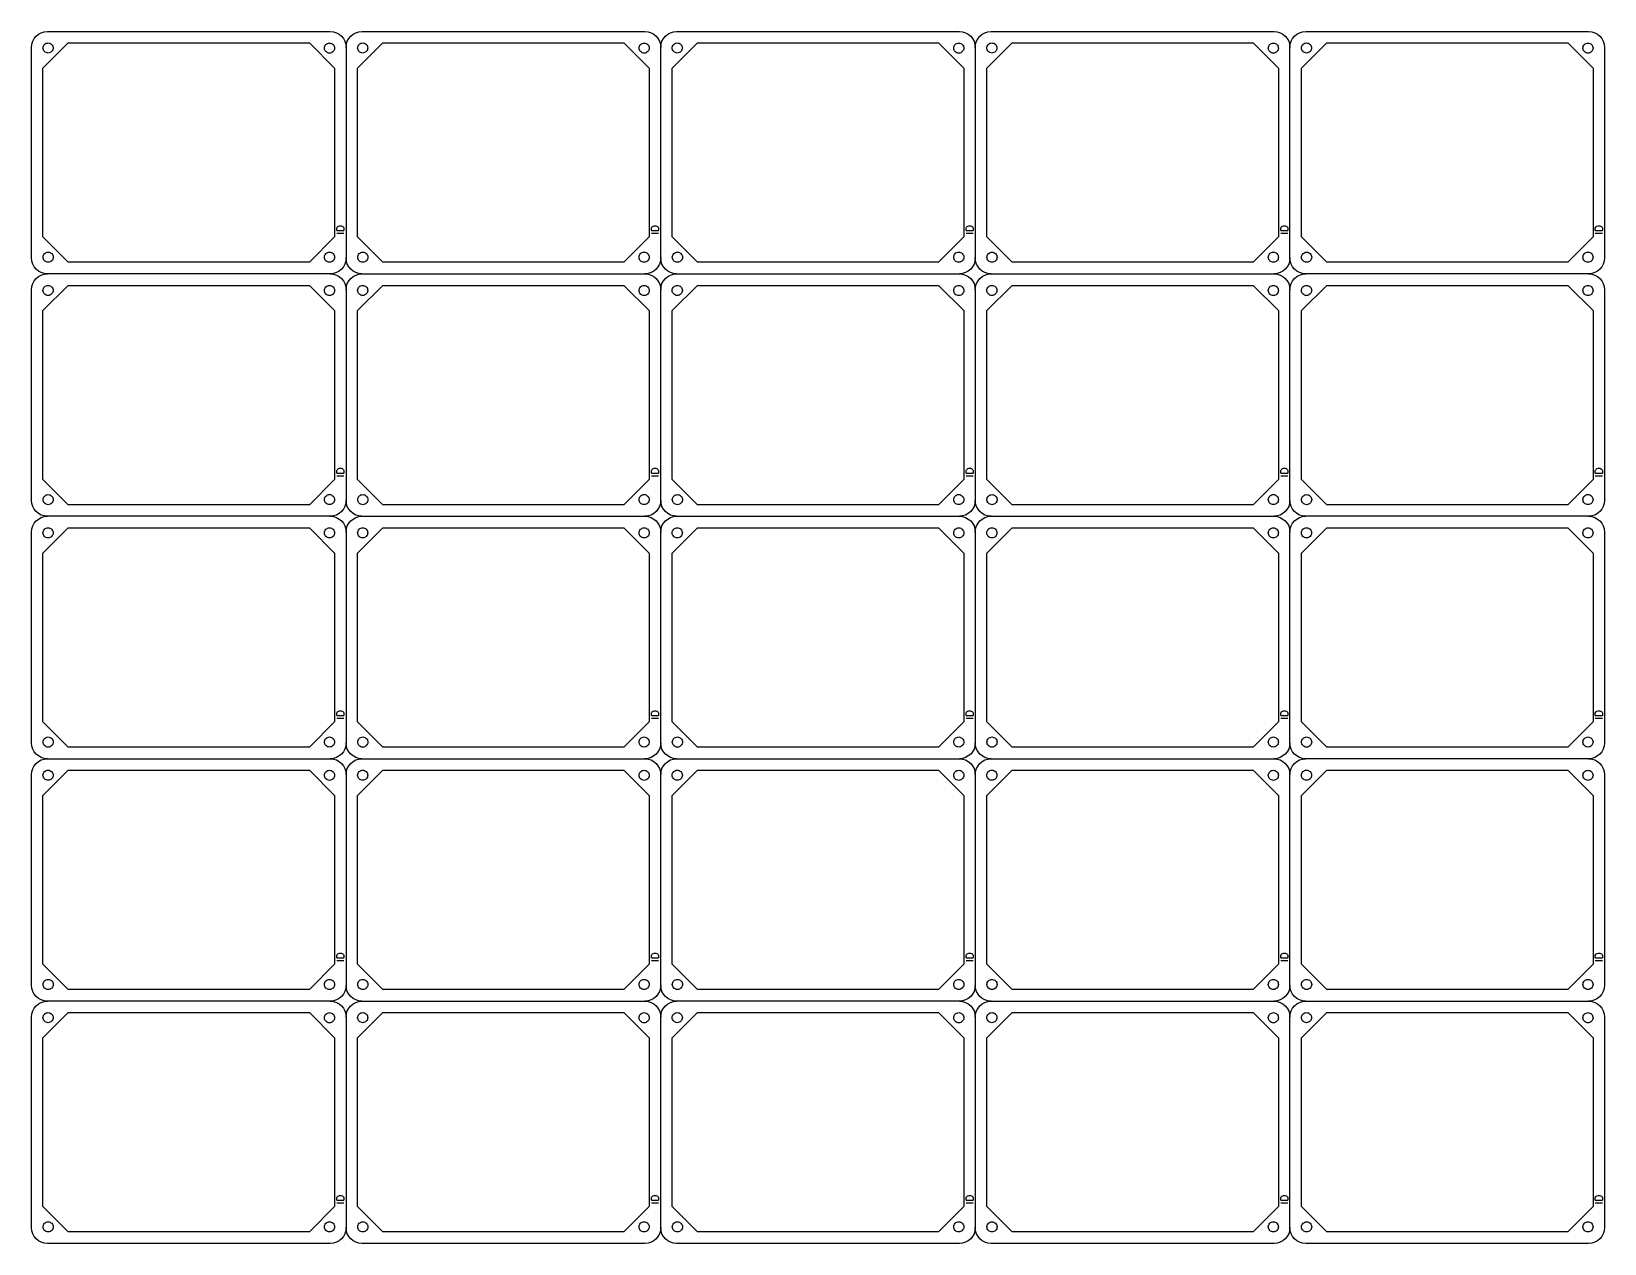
# Model space of a CAD drawing. Extents: x 0 to 498, y 0 to 383.
import ezdxf

# ---------------------------------------------------------------- set-up
doc = ezdxf.new("R2010")
doc.units = 0
doc.layers.get('0').update_dxf_attribs({"true_color": 0xffffff})

msp = doc.modelspace()

# ---------------------------------------------------------------- linework, layer by layer
at = {"color": 1, "true_color": 0xff0000}
for p, q in [((5.03, 383.5), (94.53, 383.5)), ((5.03, 383.5), (5.03, 383.5)), ((104.58, 383.5), (194.09, 383.5)), ((104.58, 383.5), (104.58, 383.5)), ((204.14, 383.5), (293.65, 383.5)), ((204.14, 383.5), (204.14, 383.5)), ((303.7, 383.5), (393.21, 383.5)), ((303.7, 383.5), (303.7, 383.5)), ((403.26, 383.5), (492.77, 383.5)), ((403.26, 383.5), (403.26, 383.5)), ((0, 311.83), (0, 378.47)), ((3.65, 371.87), (11.65, 379.87)), ((11.65, 379.87), (87.94, 379.87)), ((87.94, 379.87), (95.94, 371.87)), ((99.56, 378.47), (99.56, 311.83)), ((103.21, 371.87), (111.21, 379.87)), ((111.21, 379.87), (187.5, 379.87)), ((187.5, 379.87), (195.5, 371.87)), ((199.12, 311.83), (199.12, 378.47)), ((202.77, 371.87), (210.77, 379.87)), ((210.77, 379.87), (287.06, 379.87)), ((287.06, 379.87), (295.06, 371.87)), ((298.68, 378.47), (298.68, 311.83)), ((302.33, 371.87), (310.33, 379.87)), ((310.33, 379.87), (386.62, 379.87)), ((386.62, 379.87), (394.62, 371.87)), ((398.24, 311.83), (398.24, 378.47)), ((401.89, 371.87), (409.89, 379.87)), ((409.89, 379.87), (486.18, 379.87)), ((486.18, 379.87), (494.18, 371.87)), ((497.8, 378.47), (497.8, 311.83)), ((6.85, 378.27), (6.85, 378.27)), ((95.92, 378.24), (95.92, 378.24)), ((106.41, 378.27), (106.41, 378.27)), ((195.48, 378.24), (195.48, 378.24)), ((205.97, 378.27), (205.97, 378.27)), ((295.04, 378.24), (295.04, 378.24)), ((305.53, 378.27), (305.53, 378.27)), ((394.6, 378.24), (394.6, 378.24)), ((405.09, 378.27), (405.09, 378.27)), ((494.16, 378.24), (494.16, 378.24)), ((3.65, 318.47), (3.65, 371.87)), ((95.94, 371.87), (95.94, 318.47)), ((103.21, 318.47), (103.21, 371.87)), ((195.5, 371.87), (195.5, 318.47)), ((202.77, 318.47), (202.77, 371.87)), ((295.06, 371.87), (295.06, 318.47)), ((302.33, 318.47), (302.33, 371.87)), ((394.62, 371.87), (394.62, 318.47)), ((401.89, 318.47), (401.89, 371.87)), ((494.18, 371.87), (494.18, 318.47)), ((11.65, 310.47), (3.65, 318.47)), ((95.94, 318.47), (87.94, 310.47)), ((111.21, 310.47), (103.21, 318.47)), ((195.5, 318.47), (187.5, 310.47)), ((210.77, 310.47), (202.77, 318.47)), ((295.06, 318.47), (287.06, 310.47)), ((310.33, 310.47), (302.33, 318.47)), ((394.62, 318.47), (386.62, 310.47)), ((409.89, 310.47), (401.89, 318.47)), ((494.18, 318.47), (486.18, 310.47)), ((6.89, 312.07), (6.89, 312.07)), ((87.94, 310.47), (11.65, 310.47)), ((95.91, 312.08), (95.91, 312.08)), ((106.44, 312.07), (106.44, 312.07)), ((187.5, 310.47), (111.21, 310.47)), ((195.47, 312.08), (195.47, 312.08)), ((206, 312.07), (206, 312.07)), ((287.06, 310.47), (210.77, 310.47)), ((295.03, 312.08), (295.03, 312.08)), ((305.56, 312.07), (305.56, 312.07)), ((386.62, 310.47), (310.33, 310.47)), ((394.59, 312.08), (394.59, 312.08)), ((405.12, 312.07), (405.12, 312.07)), ((486.18, 310.47), (409.89, 310.47)), ((494.15, 312.08), (494.15, 312.08)), ((94.53, 306.8), (5.03, 306.8)), ((5.03, 306.8), (5.03, 306.8)), ((104.58, 306.8), (194.09, 306.8)), ((104.58, 306.8), (104.58, 306.8)), ((204.14, 306.8), (293.65, 306.8)), ((204.14, 306.8), (204.14, 306.8)), ((303.7, 306.8), (393.21, 306.8)), ((303.7, 306.8), (303.7, 306.8)), ((492.77, 306.8), (403.26, 306.8)), ((403.26, 306.8), (403.26, 306.8)), ((0, 235.13), (0, 301.77)), ((3.65, 295.17), (11.65, 303.17)), ((6.85, 301.57), (6.85, 301.57)), ((11.65, 303.17), (87.94, 303.17)), ((87.94, 303.17), (95.94, 295.17)), ((95.92, 301.54), (95.92, 301.54)), ((99.56, 301.77), (99.56, 235.13)), ((103.21, 295.17), (111.21, 303.17)), ((106.41, 301.57), (106.41, 301.57)), ((111.21, 303.17), (187.5, 303.17)), ((187.5, 303.17), (195.5, 295.17)), ((195.48, 301.54), (195.48, 301.54)), ((199.12, 235.13), (199.12, 301.77)), ((202.77, 295.17), (210.77, 303.17)), ((205.97, 301.57), (205.97, 301.57)), ((210.77, 303.17), (287.06, 303.17)), ((287.06, 303.17), (295.06, 295.17)), ((295.04, 301.54), (295.04, 301.54)), ((298.68, 301.77), (298.68, 235.13)), ((302.33, 295.17), (310.33, 303.17)), ((305.53, 301.57), (305.53, 301.57)), ((310.33, 303.17), (386.62, 303.17)), ((386.62, 303.17), (394.62, 295.17)), ((394.6, 301.54), (394.6, 301.54)), ((398.24, 235.13), (398.24, 301.77)), ((401.89, 295.17), (409.89, 303.17)), ((405.09, 301.57), (405.09, 301.57)), ((409.89, 303.17), (486.18, 303.17)), ((486.18, 303.17), (494.18, 295.17)), ((494.16, 301.54), (494.16, 301.54)), ((497.8, 301.77), (497.8, 235.13)), ((3.65, 241.77), (3.65, 295.17)), ((95.94, 295.17), (95.94, 241.77)), ((103.21, 241.77), (103.21, 295.17)), ((195.5, 295.17), (195.5, 241.77)), ((202.77, 241.77), (202.77, 295.17)), ((295.06, 295.17), (295.06, 241.77)), ((302.33, 241.77), (302.33, 295.17)), ((394.62, 295.17), (394.62, 241.77)), ((401.89, 241.77), (401.89, 295.17)), ((494.18, 295.17), (494.18, 241.77)), ((11.65, 233.77), (3.65, 241.77)), ((95.94, 241.77), (87.94, 233.77)), ((111.21, 233.77), (103.21, 241.77)), ((195.5, 241.77), (187.5, 233.77)), ((210.77, 233.77), (202.77, 241.77)), ((295.06, 241.77), (287.06, 233.77)), ((310.33, 233.77), (302.33, 241.77)), ((394.62, 241.77), (386.62, 233.77)), ((409.89, 233.77), (401.89, 241.77)), ((494.18, 241.77), (486.18, 233.77)), ((6.89, 235.37), (6.89, 235.37)), ((95.91, 235.38), (95.91, 235.38)), ((106.44, 235.37), (106.44, 235.37)), ((195.47, 235.38), (195.47, 235.38)), ((206, 235.37), (206, 235.37)), ((295.03, 235.38), (295.03, 235.38)), ((305.56, 235.37), (305.56, 235.37)), ((394.59, 235.38), (394.59, 235.38)), ((405.12, 235.37), (405.12, 235.37)), ((494.15, 235.38), (494.15, 235.38)), ((94.53, 230.1), (5.03, 230.1)), ((5.03, 230.1), (5.03, 230.1)), ((87.94, 233.77), (11.65, 233.77)), ((104.58, 230.1), (194.09, 230.1)), ((104.58, 230.1), (104.58, 230.1)), ((187.5, 233.77), (111.21, 233.77)), ((204.14, 230.1), (293.65, 230.1)), ((204.14, 230.1), (204.14, 230.1)), ((287.06, 233.77), (210.77, 233.77)), ((303.7, 230.1), (393.21, 230.1)), ((303.7, 230.1), (303.7, 230.1)), ((386.62, 233.77), (310.33, 233.77)), ((492.77, 230.1), (403.26, 230.1)), ((403.26, 230.1), (403.26, 230.1)), ((486.18, 233.77), (409.89, 233.77)), ((0, 158.43), (0, 225.07)), ((3.65, 218.47), (11.65, 226.47)), ((6.85, 224.87), (6.85, 224.87)), ((11.65, 226.47), (87.94, 226.47)), ((87.94, 226.47), (95.94, 218.47)), ((95.92, 224.84), (95.92, 224.84)), ((99.56, 225.07), (99.56, 158.43)), ((103.21, 218.47), (111.21, 226.47)), ((106.41, 224.87), (106.41, 224.87)), ((111.21, 226.47), (187.5, 226.47)), ((187.5, 226.47), (195.5, 218.47)), ((195.48, 224.84), (195.48, 224.84)), ((199.12, 158.43), (199.12, 225.07)), ((202.77, 218.47), (210.77, 226.47)), ((205.97, 224.87), (205.97, 224.87)), ((210.77, 226.47), (287.06, 226.47)), ((287.06, 226.47), (295.06, 218.47)), ((295.04, 224.84), (295.04, 224.84)), ((298.68, 225.07), (298.68, 158.43)), ((302.33, 218.47), (310.33, 226.47)), ((305.53, 224.87), (305.53, 224.87)), ((310.33, 226.47), (386.62, 226.47)), ((386.62, 226.47), (394.62, 218.47)), ((394.6, 224.84), (394.6, 224.84)), ((398.24, 158.43), (398.24, 225.07)), ((401.89, 218.47), (409.89, 226.47)), ((405.09, 224.87), (405.09, 224.87)), ((409.89, 226.47), (486.18, 226.47)), ((486.18, 226.47), (494.18, 218.47)), ((494.16, 224.84), (494.16, 224.84)), ((497.8, 225.07), (497.8, 158.43)), ((3.65, 165.07), (3.65, 218.47)), ((95.94, 218.47), (95.94, 165.07)), ((103.21, 165.07), (103.21, 218.47)), ((195.5, 218.47), (195.5, 165.07)), ((202.77, 165.07), (202.77, 218.47)), ((295.06, 218.47), (295.06, 165.07)), ((302.33, 165.07), (302.33, 218.47)), ((394.62, 218.47), (394.62, 165.07)), ((401.89, 165.07), (401.89, 218.47)), ((494.18, 218.47), (494.18, 165.07)), ((11.65, 157.07), (3.65, 165.07)), ((95.94, 165.07), (87.94, 157.07)), ((111.21, 157.07), (103.21, 165.07)), ((195.5, 165.07), (187.5, 157.07)), ((210.77, 157.07), (202.77, 165.07)), ((295.06, 165.07), (287.06, 157.07)), ((310.33, 157.07), (302.33, 165.07)), ((394.62, 165.07), (386.62, 157.07)), ((409.89, 157.07), (401.89, 165.07)), ((494.18, 165.07), (486.18, 157.07)), ((6.89, 158.67), (6.89, 158.67)), ((87.94, 157.07), (11.65, 157.07)), ((95.91, 158.68), (95.91, 158.68)), ((106.44, 158.67), (106.44, 158.67)), ((187.5, 157.07), (111.21, 157.07)), ((195.47, 158.68), (195.47, 158.68)), ((206, 158.67), (206, 158.67)), ((287.06, 157.07), (210.77, 157.07)), ((295.03, 158.68), (295.03, 158.68)), ((305.56, 158.67), (305.56, 158.67)), ((386.62, 157.07), (310.33, 157.07)), ((394.59, 158.68), (394.59, 158.68)), ((405.12, 158.67), (405.12, 158.67)), ((486.18, 157.07), (409.89, 157.07)), ((494.15, 158.68), (494.15, 158.68)), ((3.65, 141.77), (11.65, 149.77)), ((5.03, 153.4), (94.53, 153.4)), ((5.03, 153.4), (5.03, 153.4)), ((11.65, 149.77), (87.94, 149.77)), ((87.94, 149.77), (95.94, 141.77)), ((103.21, 141.77), (111.21, 149.77)), ((104.58, 153.4), (194.09, 153.4)), ((104.58, 153.4), (104.58, 153.4)), ((111.21, 149.77), (187.5, 149.77)), ((187.5, 149.77), (195.5, 141.77)), ((202.77, 141.77), (210.77, 149.77)), ((204.14, 153.4), (293.65, 153.4)), ((204.14, 153.4), (204.14, 153.4)), ((210.77, 149.77), (287.06, 149.77)), ((287.06, 149.77), (295.06, 141.77)), ((302.33, 141.77), (310.33, 149.77)), ((303.7, 153.4), (393.21, 153.4)), ((303.7, 153.4), (303.7, 153.4)), ((310.33, 149.77), (386.62, 149.77)), ((386.62, 149.77), (394.62, 141.77)), ((401.89, 141.77), (409.89, 149.77)), ((492.77, 153.4), (403.26, 153.4)), ((403.26, 153.4), (403.26, 153.4)), ((409.89, 149.77), (486.18, 149.77)), ((486.18, 149.77), (494.18, 141.77)), ((0, 81.73), (0, 148.37)), ((6.85, 148.17), (6.85, 148.17)), ((95.92, 148.15), (95.92, 148.15)), ((99.56, 148.37), (99.56, 81.73)), ((106.41, 148.17), (106.41, 148.17)), ((195.48, 148.15), (195.48, 148.15)), ((199.12, 81.73), (199.12, 148.37)), ((205.97, 148.17), (205.97, 148.17)), ((295.04, 148.15), (295.04, 148.15)), ((298.68, 148.37), (298.68, 81.73)), ((305.53, 148.17), (305.53, 148.17)), ((394.6, 148.15), (394.6, 148.15)), ((398.24, 81.73), (398.24, 148.37)), ((405.09, 148.17), (405.09, 148.17)), ((494.16, 148.15), (494.16, 148.15)), ((497.8, 148.37), (497.8, 81.73)), ((3.65, 88.37), (3.65, 141.77)), ((95.94, 141.77), (95.94, 88.37)), ((103.21, 88.37), (103.21, 141.77)), ((195.5, 141.77), (195.5, 88.37)), ((202.77, 88.37), (202.77, 141.77)), ((295.06, 141.77), (295.06, 88.37)), ((302.33, 88.37), (302.33, 141.77)), ((394.62, 141.77), (394.62, 88.37)), ((401.89, 88.37), (401.89, 141.77)), ((494.18, 141.77), (494.18, 88.37)), ((11.65, 80.37), (3.65, 88.37)), ((95.94, 88.37), (87.94, 80.37)), ((111.21, 80.37), (103.21, 88.37)), ((195.5, 88.37), (187.5, 80.37)), ((210.77, 80.37), (202.77, 88.37)), ((295.06, 88.37), (287.06, 80.37)), ((310.33, 80.37), (302.33, 88.37)), ((394.62, 88.37), (386.62, 80.37)), ((409.89, 80.37), (401.89, 88.37)), ((494.18, 88.37), (486.18, 80.37)), ((6.89, 81.97), (6.89, 81.97)), ((87.94, 80.37), (11.65, 80.37)), ((95.91, 81.98), (95.91, 81.98)), ((106.44, 81.97), (106.44, 81.97)), ((187.5, 80.37), (111.21, 80.37)), ((195.47, 81.98), (195.47, 81.98)), ((206, 81.97), (206, 81.97)), ((287.06, 80.37), (210.77, 80.37)), ((295.03, 81.98), (295.03, 81.98)), ((305.56, 81.97), (305.56, 81.97)), ((386.62, 80.37), (310.33, 80.37)), ((394.59, 81.98), (394.59, 81.98)), ((405.12, 81.97), (405.12, 81.97)), ((486.18, 80.37), (409.89, 80.37)), ((494.15, 81.98), (494.15, 81.98)), ((94.53, 76.7), (5.03, 76.7)), ((5.03, 76.7), (5.03, 76.7)), ((104.58, 76.7), (194.09, 76.7)), ((104.58, 76.7), (104.58, 76.7)), ((293.65, 76.7), (204.14, 76.7)), ((204.14, 76.7), (204.14, 76.7)), ((303.7, 76.7), (393.21, 76.7)), ((303.7, 76.7), (303.7, 76.7)), ((403.26, 76.7), (492.77, 76.7)), ((403.26, 76.7), (403.26, 76.7)), ((0, 5.03), (0, 71.67)), ((3.65, 65.07), (11.65, 73.07)), ((6.85, 71.47), (6.85, 71.47)), ((11.65, 73.07), (87.94, 73.07)), ((87.94, 73.07), (95.94, 65.07)), ((95.92, 71.45), (95.92, 71.45)), ((99.56, 71.67), (99.56, 5.03)), ((103.21, 65.07), (111.21, 73.07)), ((106.41, 71.47), (106.41, 71.47)), ((111.21, 73.07), (187.5, 73.07)), ((187.5, 73.07), (195.5, 65.07)), ((195.48, 71.45), (195.48, 71.45)), ((199.12, 5.03), (199.12, 71.67)), ((202.77, 65.07), (210.77, 73.07)), ((205.97, 71.47), (205.97, 71.47)), ((210.77, 73.07), (287.06, 73.07)), ((287.06, 73.07), (295.06, 65.07)), ((295.04, 71.45), (295.04, 71.45)), ((298.68, 71.67), (298.68, 5.03)), ((302.33, 65.07), (310.33, 73.07)), ((305.53, 71.47), (305.53, 71.47)), ((310.33, 73.07), (386.62, 73.07)), ((386.62, 73.07), (394.62, 65.07)), ((394.6, 71.45), (394.6, 71.45)), ((398.24, 5.03), (398.24, 71.67)), ((401.89, 65.07), (409.89, 73.07)), ((405.09, 71.47), (405.09, 71.47)), ((409.89, 73.07), (486.18, 73.07)), ((486.18, 73.07), (494.18, 65.07)), ((494.16, 71.45), (494.16, 71.45)), ((497.8, 71.67), (497.8, 5.03)), ((3.65, 11.67), (3.65, 65.07)), ((95.94, 65.07), (95.94, 11.67)), ((103.21, 11.67), (103.21, 65.07)), ((195.5, 65.07), (195.5, 11.67)), ((202.77, 11.67), (202.77, 65.07)), ((295.06, 65.07), (295.06, 11.67)), ((302.33, 11.67), (302.33, 65.07)), ((394.62, 65.07), (394.62, 11.67)), ((401.89, 11.67), (401.89, 65.07)), ((494.18, 65.07), (494.18, 11.67)), ((11.65, 3.67), (3.65, 11.67)), ((95.94, 11.67), (87.94, 3.67)), ((111.21, 3.67), (103.21, 11.67)), ((195.5, 11.67), (187.5, 3.67)), ((210.77, 3.67), (202.77, 11.67)), ((295.06, 11.67), (287.06, 3.67)), ((310.33, 3.67), (302.33, 11.67)), ((394.62, 11.67), (386.62, 3.67)), ((409.89, 3.67), (401.89, 11.67)), ((494.18, 11.67), (486.18, 3.67)), ((6.89, 5.27), (6.89, 5.27)), ((95.91, 5.28), (95.91, 5.28)), ((106.44, 5.27), (106.44, 5.27)), ((195.47, 5.28), (195.47, 5.28)), ((206, 5.27), (206, 5.27)), ((295.03, 5.28), (295.03, 5.28)), ((305.56, 5.27), (305.56, 5.27)), ((394.59, 5.28), (394.59, 5.28)), ((405.12, 5.27), (405.12, 5.27)), ((494.15, 5.28), (494.15, 5.28)), ((94.53, 0), (5.03, 0)), ((87.94, 3.67), (11.65, 3.67)), ((194.09, 0), (104.58, 0)), ((187.5, 3.67), (111.21, 3.67)), ((293.65, 0), (204.14, 0)), ((287.06, 3.67), (210.77, 3.67)), ((393.21, 0), (303.7, 0)), ((386.62, 3.67), (310.33, 3.67)), ((492.77, 0), (403.26, 0)), ((486.18, 3.67), (409.89, 3.67))]:
    msp.add_line(p, q, dxfattribs=at)
at = {"color": 7, "true_color": 0xffffff}
for p, q in [((96.64, 321.24), (96.75, 321.55)), ((96.64, 320.49), (96.64, 321.24)), ((96.64, 320.49), (98.87, 320.49)), ((96.64, 319.65), (98.87, 319.65)), ((96.75, 321.55), (96.96, 321.76)), ((96.96, 321.76), (97.17, 321.87)), ((97.17, 321.87), (97.49, 321.98)), ((97.49, 321.98), (98.02, 321.98)), ((98.02, 321.98), (98.34, 321.87)), ((98.34, 321.87), (98.55, 321.76)), ((98.55, 321.76), (98.76, 321.55)), ((98.76, 321.55), (98.87, 321.24)), ((98.87, 321.24), (98.87, 320.49)), ((196.2, 321.24), (196.31, 321.55)), ((196.2, 320.49), (196.2, 321.24)), ((196.2, 320.49), (198.42, 320.49)), ((196.2, 319.65), (198.42, 319.65)), ((196.31, 321.55), (196.52, 321.76)), ((196.52, 321.76), (196.73, 321.87)), ((196.73, 321.87), (197.05, 321.98)), ((197.05, 321.98), (197.58, 321.98)), ((197.58, 321.98), (197.9, 321.87)), ((197.9, 321.87), (198.11, 321.76)), ((198.11, 321.76), (198.32, 321.55)), ((198.32, 321.55), (198.42, 321.24)), ((198.42, 321.24), (198.42, 320.49)), ((295.76, 321.24), (295.87, 321.55)), ((295.76, 320.49), (295.76, 321.24)), ((295.76, 320.49), (297.98, 320.49)), ((295.76, 319.65), (297.98, 319.65)), ((295.87, 321.55), (296.08, 321.76)), ((296.08, 321.76), (296.29, 321.87)), ((296.29, 321.87), (296.61, 321.98)), ((296.61, 321.98), (297.14, 321.98)), ((297.14, 321.98), (297.46, 321.87)), ((297.46, 321.87), (297.67, 321.76)), ((297.67, 321.76), (297.88, 321.55)), ((297.88, 321.55), (297.98, 321.24)), ((297.98, 321.24), (297.98, 320.49)), ((395.32, 321.24), (395.43, 321.55)), ((395.32, 320.49), (395.32, 321.24)), ((395.32, 320.49), (397.54, 320.49)), ((395.32, 319.65), (397.54, 319.65)), ((395.43, 321.55), (395.64, 321.76)), ((395.64, 321.76), (395.85, 321.87)), ((395.85, 321.87), (396.17, 321.98)), ((396.17, 321.98), (396.7, 321.98)), ((396.7, 321.98), (397.01, 321.87)), ((397.01, 321.87), (397.23, 321.76)), ((397.23, 321.76), (397.44, 321.55)), ((397.44, 321.55), (397.54, 321.24)), ((397.54, 321.24), (397.54, 320.49)), ((494.88, 321.24), (494.99, 321.55)), ((494.88, 320.49), (494.88, 321.24)), ((494.88, 320.49), (497.1, 320.49)), ((494.88, 319.65), (497.1, 319.65)), ((494.99, 321.55), (495.2, 321.76)), ((495.2, 321.76), (495.41, 321.87)), ((495.41, 321.87), (495.73, 321.98)), ((495.73, 321.98), (496.26, 321.98)), ((496.26, 321.98), (496.57, 321.87)), ((496.57, 321.87), (496.79, 321.76)), ((496.79, 321.76), (497, 321.55)), ((497, 321.55), (497.1, 321.24)), ((497.1, 321.24), (497.1, 320.49)), ((96.64, 244.54), (96.75, 244.85)), ((96.64, 243.79), (96.64, 244.54)), ((96.75, 244.85), (96.96, 245.06)), ((96.96, 245.06), (97.17, 245.17)), ((97.17, 245.17), (97.49, 245.28)), ((97.49, 245.28), (98.02, 245.28)), ((98.02, 245.28), (98.34, 245.17)), ((98.34, 245.17), (98.55, 245.06)), ((98.55, 245.06), (98.76, 244.85)), ((98.76, 244.85), (98.87, 244.54)), ((98.87, 244.54), (98.87, 243.79)), ((196.2, 244.54), (196.31, 244.85)), ((196.2, 243.79), (196.2, 244.54)), ((196.31, 244.85), (196.52, 245.06)), ((196.52, 245.06), (196.73, 245.17)), ((196.73, 245.17), (197.05, 245.28)), ((197.05, 245.28), (197.58, 245.28)), ((197.58, 245.28), (197.9, 245.17)), ((197.9, 245.17), (198.11, 245.06)), ((198.11, 245.06), (198.32, 244.85)), ((198.32, 244.85), (198.42, 244.54)), ((198.42, 244.54), (198.42, 243.79)), ((295.76, 244.54), (295.87, 244.85)), ((295.76, 243.79), (295.76, 244.54)), ((295.87, 244.85), (296.08, 245.06)), ((296.08, 245.06), (296.29, 245.17)), ((296.29, 245.17), (296.61, 245.28)), ((296.61, 245.28), (297.14, 245.28)), ((297.14, 245.28), (297.46, 245.17)), ((297.46, 245.17), (297.67, 245.06)), ((297.67, 245.06), (297.88, 244.85)), ((297.88, 244.85), (297.98, 244.54)), ((297.98, 244.54), (297.98, 243.79)), ((395.32, 244.54), (395.43, 244.85)), ((395.32, 243.79), (395.32, 244.54)), ((395.43, 244.85), (395.64, 245.06)), ((395.64, 245.06), (395.85, 245.17)), ((395.85, 245.17), (396.17, 245.28)), ((396.17, 245.28), (396.7, 245.28)), ((396.7, 245.28), (397.01, 245.17)), ((397.01, 245.17), (397.23, 245.06)), ((397.23, 245.06), (397.44, 244.85)), ((397.44, 244.85), (397.54, 244.54)), ((397.54, 244.54), (397.54, 243.79)), ((494.88, 244.54), (494.99, 244.85)), ((494.88, 243.79), (494.88, 244.54)), ((494.99, 244.85), (495.2, 245.06)), ((495.2, 245.06), (495.41, 245.17)), ((495.41, 245.17), (495.73, 245.28)), ((495.73, 245.28), (496.26, 245.28)), ((496.26, 245.28), (496.57, 245.17)), ((496.57, 245.17), (496.79, 245.06)), ((496.79, 245.06), (497, 244.85)), ((497, 244.85), (497.1, 244.54)), ((497.1, 244.54), (497.1, 243.79)), ((96.64, 243.79), (98.87, 243.79)), ((96.64, 242.95), (98.87, 242.95)), ((196.2, 243.79), (198.42, 243.79)), ((196.2, 242.95), (198.42, 242.95)), ((295.76, 243.79), (297.98, 243.79)), ((295.76, 242.95), (297.98, 242.95)), ((395.32, 243.79), (397.54, 243.79)), ((395.32, 242.95), (397.54, 242.95)), ((494.88, 243.79), (497.1, 243.79)), ((494.88, 242.95), (497.1, 242.95)), ((96.64, 167.84), (96.75, 168.15)), ((96.64, 167.09), (96.64, 167.84)), ((96.64, 167.09), (98.87, 167.09)), ((96.64, 166.25), (98.87, 166.25)), ((96.75, 168.15), (96.96, 168.36)), ((96.96, 168.36), (97.17, 168.47)), ((97.17, 168.47), (97.49, 168.58)), ((97.49, 168.58), (98.02, 168.58)), ((98.02, 168.58), (98.34, 168.47)), ((98.34, 168.47), (98.55, 168.36)), ((98.55, 168.36), (98.76, 168.15)), ((98.76, 168.15), (98.87, 167.84)), ((98.87, 167.84), (98.87, 167.09)), ((196.2, 167.84), (196.31, 168.15)), ((196.2, 167.09), (196.2, 167.84)), ((196.2, 167.09), (198.42, 167.09)), ((196.2, 166.25), (198.42, 166.25)), ((196.31, 168.15), (196.52, 168.36)), ((196.52, 168.36), (196.73, 168.47)), ((196.73, 168.47), (197.05, 168.58)), ((197.05, 168.58), (197.58, 168.58)), ((197.58, 168.58), (197.9, 168.47)), ((197.9, 168.47), (198.11, 168.36)), ((198.11, 168.36), (198.32, 168.15)), ((198.32, 168.15), (198.42, 167.84)), ((198.42, 167.84), (198.42, 167.09)), ((295.76, 167.84), (295.87, 168.15)), ((295.76, 167.09), (295.76, 167.84)), ((295.76, 167.09), (297.98, 167.09)), ((295.76, 166.25), (297.98, 166.25)), ((295.87, 168.15), (296.08, 168.36)), ((296.08, 168.36), (296.29, 168.47)), ((296.29, 168.47), (296.61, 168.58)), ((296.61, 168.58), (297.14, 168.58)), ((297.14, 168.58), (297.46, 168.47)), ((297.46, 168.47), (297.67, 168.36)), ((297.67, 168.36), (297.88, 168.15)), ((297.88, 168.15), (297.98, 167.84)), ((297.98, 167.84), (297.98, 167.09)), ((395.32, 167.84), (395.43, 168.15)), ((395.32, 167.09), (395.32, 167.84)), ((395.32, 167.09), (397.54, 167.09)), ((395.32, 166.25), (397.54, 166.25)), ((395.43, 168.15), (395.64, 168.36)), ((395.64, 168.36), (395.85, 168.47)), ((395.85, 168.47), (396.17, 168.58)), ((396.17, 168.58), (396.7, 168.58)), ((396.7, 168.58), (397.01, 168.47)), ((397.01, 168.47), (397.23, 168.36)), ((397.23, 168.36), (397.44, 168.15)), ((397.44, 168.15), (397.54, 167.84)), ((397.54, 167.84), (397.54, 167.09)), ((494.88, 167.84), (494.99, 168.15)), ((494.88, 167.09), (494.88, 167.84)), ((494.88, 167.09), (497.1, 167.09)), ((494.88, 166.25), (497.1, 166.25)), ((494.99, 168.15), (495.2, 168.36)), ((495.2, 168.36), (495.41, 168.47)), ((495.41, 168.47), (495.73, 168.58)), ((495.73, 168.58), (496.26, 168.58)), ((496.26, 168.58), (496.57, 168.47)), ((496.57, 168.47), (496.79, 168.36)), ((496.79, 168.36), (497, 168.15)), ((497, 168.15), (497.1, 167.84)), ((497.1, 167.84), (497.1, 167.09)), ((96.64, 91.14), (96.75, 91.45)), ((96.64, 90.4), (96.64, 91.14)), ((96.64, 90.4), (98.87, 90.4)), ((96.75, 91.45), (96.96, 91.67)), ((96.96, 91.67), (97.17, 91.77)), ((97.17, 91.77), (97.49, 91.88)), ((97.49, 91.88), (98.02, 91.88)), ((98.02, 91.88), (98.34, 91.77)), ((98.34, 91.77), (98.55, 91.67)), ((98.55, 91.67), (98.76, 91.45)), ((98.76, 91.45), (98.87, 91.14)), ((98.87, 91.14), (98.87, 90.4)), ((196.2, 91.14), (196.31, 91.45)), ((196.2, 90.4), (196.2, 91.14)), ((196.2, 90.4), (198.42, 90.4)), ((196.31, 91.45), (196.52, 91.67)), ((196.52, 91.67), (196.73, 91.77)), ((196.73, 91.77), (197.05, 91.88)), ((197.05, 91.88), (197.58, 91.88)), ((197.58, 91.88), (197.9, 91.77)), ((197.9, 91.77), (198.11, 91.67)), ((198.11, 91.67), (198.32, 91.45)), ((198.32, 91.45), (198.42, 91.14)), ((198.42, 91.14), (198.42, 90.4)), ((295.76, 91.14), (295.87, 91.45)), ((295.76, 90.4), (295.76, 91.14)), ((295.76, 90.4), (297.98, 90.4)), ((295.87, 91.45), (296.08, 91.67)), ((296.08, 91.67), (296.29, 91.77)), ((296.29, 91.77), (296.61, 91.88)), ((296.61, 91.88), (297.14, 91.88)), ((297.14, 91.88), (297.46, 91.77)), ((297.46, 91.77), (297.67, 91.67)), ((297.67, 91.67), (297.88, 91.45)), ((297.88, 91.45), (297.98, 91.14)), ((297.98, 91.14), (297.98, 90.4)), ((395.32, 91.14), (395.43, 91.45)), ((395.32, 90.4), (395.32, 91.14)), ((395.32, 90.4), (397.54, 90.4)), ((395.43, 91.45), (395.64, 91.67)), ((395.64, 91.67), (395.85, 91.77)), ((395.85, 91.77), (396.17, 91.88)), ((396.17, 91.88), (396.7, 91.88)), ((396.7, 91.88), (397.01, 91.77)), ((397.01, 91.77), (397.23, 91.67)), ((397.23, 91.67), (397.44, 91.45)), ((397.44, 91.45), (397.54, 91.14)), ((397.54, 91.14), (397.54, 90.4)), ((494.88, 91.14), (494.99, 91.45)), ((494.88, 90.4), (494.88, 91.14)), ((494.88, 90.4), (497.1, 90.4)), ((494.99, 91.45), (495.2, 91.67)), ((495.2, 91.67), (495.41, 91.77)), ((495.41, 91.77), (495.73, 91.88)), ((495.73, 91.88), (496.26, 91.88)), ((496.26, 91.88), (496.57, 91.77)), ((496.57, 91.77), (496.79, 91.67)), ((496.79, 91.67), (497, 91.45)), ((497, 91.45), (497.1, 91.14)), ((497.1, 91.14), (497.1, 90.4)), ((96.64, 89.55), (98.87, 89.55)), ((196.2, 89.55), (198.42, 89.55)), ((295.76, 89.55), (297.98, 89.55)), ((395.32, 89.55), (397.54, 89.55)), ((494.88, 89.55), (497.1, 89.55)), ((96.75, 14.75), (96.96, 14.97)), ((96.96, 14.97), (97.17, 15.07)), ((97.17, 15.07), (97.49, 15.18)), ((97.49, 15.18), (98.02, 15.18)), ((98.02, 15.18), (98.34, 15.07)), ((98.34, 15.07), (98.55, 14.97)), ((98.55, 14.97), (98.76, 14.75)), ((196.31, 14.75), (196.52, 14.97)), ((196.52, 14.97), (196.73, 15.07)), ((196.73, 15.07), (197.05, 15.18)), ((197.05, 15.18), (197.58, 15.18)), ((197.58, 15.18), (197.9, 15.07)), ((197.9, 15.07), (198.11, 14.97)), ((198.11, 14.97), (198.32, 14.75)), ((295.87, 14.75), (296.08, 14.97)), ((296.08, 14.97), (296.29, 15.07)), ((296.29, 15.07), (296.61, 15.18)), ((296.61, 15.18), (297.14, 15.18)), ((297.14, 15.18), (297.46, 15.07)), ((297.46, 15.07), (297.67, 14.97)), ((297.67, 14.97), (297.88, 14.75)), ((395.43, 14.75), (395.64, 14.97)), ((395.64, 14.97), (395.85, 15.07)), ((395.85, 15.07), (396.17, 15.18)), ((396.17, 15.18), (396.7, 15.18)), ((396.7, 15.18), (397.01, 15.07)), ((397.01, 15.07), (397.23, 14.97)), ((397.23, 14.97), (397.44, 14.75)), ((494.99, 14.75), (495.2, 14.97)), ((495.2, 14.97), (495.41, 15.07)), ((495.41, 15.07), (495.73, 15.18)), ((495.73, 15.18), (496.26, 15.18)), ((496.26, 15.18), (496.57, 15.07)), ((496.57, 15.07), (496.79, 14.97)), ((496.79, 14.97), (497, 14.75)), ((96.64, 14.44), (96.75, 14.75)), ((96.64, 13.7), (96.64, 14.44)), ((96.64, 13.7), (98.87, 13.7)), ((96.64, 12.85), (98.87, 12.85)), ((98.76, 14.75), (98.87, 14.44)), ((98.87, 14.44), (98.87, 13.7)), ((196.2, 14.44), (196.31, 14.75)), ((196.2, 13.7), (196.2, 14.44)), ((196.2, 13.7), (198.42, 13.7)), ((196.2, 12.85), (198.42, 12.85)), ((198.32, 14.75), (198.42, 14.44)), ((198.42, 14.44), (198.42, 13.7)), ((295.76, 14.44), (295.87, 14.75)), ((295.76, 13.7), (295.76, 14.44)), ((295.76, 13.7), (297.98, 13.7)), ((295.76, 12.85), (297.98, 12.85)), ((297.88, 14.75), (297.98, 14.44)), ((297.98, 14.44), (297.98, 13.7)), ((395.32, 14.44), (395.43, 14.75)), ((395.32, 13.7), (395.32, 14.44)), ((395.32, 13.7), (397.54, 13.7)), ((395.32, 12.85), (397.54, 12.85)), ((397.44, 14.75), (397.54, 14.44)), ((397.54, 14.44), (397.54, 13.7)), ((494.88, 14.44), (494.99, 14.75)), ((494.88, 13.7), (494.88, 14.44)), ((494.88, 13.7), (497.1, 13.7)), ((494.88, 12.85), (497.1, 12.85)), ((497, 14.75), (497.1, 14.44)), ((497.1, 14.44), (497.1, 13.7))]:
    msp.add_line(p, q, dxfattribs=at)
at = {"color": 1, "true_color": 0xff0000}
for points in [[(0, 378.47), (0, 381.25), (2.24, 383.5), (5.03, 383.5)], [(94.53, 383.5), (97.32, 383.5), (99.56, 381.25), (99.56, 378.47)], [(99.56, 378.47), (99.56, 381.25), (101.8, 383.5), (104.58, 383.5)], [(194.09, 383.5), (196.88, 383.5), (199.12, 381.25), (199.12, 378.47)], [(199.12, 378.47), (199.12, 381.25), (201.36, 383.5), (204.14, 383.5)], [(293.65, 383.5), (296.44, 383.5), (298.68, 381.25), (298.68, 378.47)], [(298.68, 378.47), (298.68, 381.25), (300.92, 383.5), (303.7, 383.5)], [(393.21, 383.5), (396, 383.5), (398.24, 381.25), (398.24, 378.47)], [(398.24, 378.47), (398.24, 381.25), (400.48, 383.5), (403.26, 383.5)], [(492.77, 383.5), (495.56, 383.5), (497.8, 381.25), (497.8, 378.47)], [(3.65, 378.27), (3.65, 378.69), (3.82, 379.1), (4.12, 379.4)], [(4.12, 379.4), (4.42, 379.7), (4.83, 379.87), (5.25, 379.87)], [(5.25, 379.87), (5.67, 379.87), (6.08, 379.7), (6.38, 379.4)], [(6.38, 379.4), (6.68, 379.1), (6.85, 378.69), (6.85, 378.27)], [(92.72, 378.24), (92.72, 378.67), (92.89, 379.08), (93.19, 379.38)], [(93.19, 379.38), (93.49, 379.68), (93.9, 379.84), (94.32, 379.84)], [(94.32, 379.84), (94.75, 379.84), (95.15, 379.68), (95.45, 379.38)], [(95.45, 379.38), (95.75, 379.08), (95.92, 378.67), (95.92, 378.24)], [(103.21, 378.27), (103.21, 378.69), (103.38, 379.1), (103.68, 379.4)], [(103.68, 379.4), (103.98, 379.7), (104.38, 379.87), (104.81, 379.87)], [(104.81, 379.87), (105.23, 379.87), (105.64, 379.7), (105.94, 379.4)], [(105.94, 379.4), (106.24, 379.1), (106.41, 378.69), (106.41, 378.27)], [(192.28, 378.24), (192.28, 378.67), (192.45, 379.08), (192.75, 379.38)], [(192.75, 379.38), (193.05, 379.68), (193.46, 379.84), (193.88, 379.84)], [(193.88, 379.84), (194.31, 379.84), (194.71, 379.68), (195.01, 379.38)], [(195.01, 379.38), (195.31, 379.08), (195.48, 378.67), (195.48, 378.24)], [(202.77, 378.27), (202.77, 378.69), (202.94, 379.1), (203.24, 379.4)], [(203.24, 379.4), (203.54, 379.7), (203.94, 379.87), (204.37, 379.87)], [(204.37, 379.87), (204.79, 379.87), (205.2, 379.7), (205.5, 379.4)], [(205.5, 379.4), (205.8, 379.1), (205.97, 378.69), (205.97, 378.27)], [(291.84, 378.24), (291.84, 378.67), (292.01, 379.08), (292.31, 379.38)], [(292.31, 379.38), (292.61, 379.68), (293.02, 379.84), (293.44, 379.84)], [(293.44, 379.84), (293.87, 379.84), (294.27, 379.68), (294.57, 379.38)], [(294.57, 379.38), (294.87, 379.08), (295.04, 378.67), (295.04, 378.24)], [(302.33, 378.27), (302.33, 378.69), (302.5, 379.1), (302.8, 379.4)], [(302.8, 379.4), (303.1, 379.7), (303.5, 379.87), (303.93, 379.87)], [(303.93, 379.87), (304.35, 379.87), (304.76, 379.7), (305.06, 379.4)], [(305.06, 379.4), (305.36, 379.1), (305.53, 378.69), (305.53, 378.27)], [(391.4, 378.24), (391.4, 378.67), (391.57, 379.08), (391.87, 379.38)], [(391.87, 379.38), (392.17, 379.68), (392.58, 379.84), (393, 379.84)], [(393, 379.84), (393.43, 379.84), (393.83, 379.68), (394.13, 379.38)], [(394.13, 379.38), (394.43, 379.08), (394.6, 378.67), (394.6, 378.24)], [(401.89, 378.27), (401.89, 378.69), (402.06, 379.1), (402.36, 379.4)], [(402.36, 379.4), (402.66, 379.7), (403.06, 379.87), (403.49, 379.87)], [(403.49, 379.87), (403.91, 379.87), (404.32, 379.7), (404.62, 379.4)], [(404.62, 379.4), (404.92, 379.1), (405.09, 378.69), (405.09, 378.27)], [(490.96, 378.24), (490.96, 378.67), (491.13, 379.08), (491.43, 379.38)], [(491.43, 379.38), (491.73, 379.68), (492.14, 379.84), (492.56, 379.84)], [(492.56, 379.84), (492.99, 379.84), (493.39, 379.68), (493.69, 379.38)], [(493.69, 379.38), (493.99, 379.08), (494.16, 378.67), (494.16, 378.24)], [(4.12, 377.14), (3.82, 377.44), (3.65, 377.84), (3.65, 378.27)], [(5.25, 376.67), (4.83, 376.67), (4.42, 376.84), (4.12, 377.14)], [(6.38, 377.14), (6.08, 376.84), (5.67, 376.67), (5.25, 376.67)], [(6.85, 378.27), (6.85, 377.84), (6.68, 377.44), (6.38, 377.14)], [(93.19, 377.11), (92.89, 377.41), (92.72, 377.82), (92.72, 378.24)], [(94.32, 376.64), (93.9, 376.64), (93.49, 376.81), (93.19, 377.11)], [(95.45, 377.11), (95.15, 376.81), (94.75, 376.64), (94.32, 376.64)], [(95.92, 378.24), (95.92, 377.82), (95.75, 377.41), (95.45, 377.11)], [(103.68, 377.14), (103.38, 377.44), (103.21, 377.84), (103.21, 378.27)], [(104.81, 376.67), (104.38, 376.67), (103.98, 376.84), (103.68, 377.14)], [(105.94, 377.14), (105.64, 376.84), (105.23, 376.67), (104.81, 376.67)], [(106.41, 378.27), (106.41, 377.84), (106.24, 377.44), (105.94, 377.14)], [(192.75, 377.11), (192.45, 377.41), (192.28, 377.82), (192.28, 378.24)], [(193.88, 376.64), (193.46, 376.64), (193.05, 376.81), (192.75, 377.11)], [(195.01, 377.11), (194.71, 376.81), (194.31, 376.64), (193.88, 376.64)], [(195.48, 378.24), (195.48, 377.82), (195.31, 377.41), (195.01, 377.11)], [(203.24, 377.14), (202.94, 377.44), (202.77, 377.84), (202.77, 378.27)], [(204.37, 376.67), (203.94, 376.67), (203.54, 376.84), (203.24, 377.14)], [(205.5, 377.14), (205.2, 376.84), (204.79, 376.67), (204.37, 376.67)], [(205.97, 378.27), (205.97, 377.84), (205.8, 377.44), (205.5, 377.14)], [(292.31, 377.11), (292.01, 377.41), (291.84, 377.82), (291.84, 378.24)], [(293.44, 376.64), (293.02, 376.64), (292.61, 376.81), (292.31, 377.11)], [(294.57, 377.11), (294.27, 376.81), (293.87, 376.64), (293.44, 376.64)], [(295.04, 378.24), (295.04, 377.82), (294.87, 377.41), (294.57, 377.11)], [(302.8, 377.14), (302.5, 377.44), (302.33, 377.84), (302.33, 378.27)], [(303.93, 376.67), (303.5, 376.67), (303.1, 376.84), (302.8, 377.14)], [(305.06, 377.14), (304.76, 376.84), (304.35, 376.67), (303.93, 376.67)], [(305.53, 378.27), (305.53, 377.84), (305.36, 377.44), (305.06, 377.14)], [(391.87, 377.11), (391.57, 377.41), (391.4, 377.82), (391.4, 378.24)], [(393, 376.64), (392.58, 376.64), (392.17, 376.81), (391.87, 377.11)], [(394.13, 377.11), (393.83, 376.81), (393.43, 376.64), (393, 376.64)], [(394.6, 378.24), (394.6, 377.82), (394.43, 377.41), (394.13, 377.11)], [(402.36, 377.14), (402.06, 377.44), (401.89, 377.84), (401.89, 378.27)], [(403.49, 376.67), (403.06, 376.67), (402.66, 376.84), (402.36, 377.14)], [(404.62, 377.14), (404.32, 376.84), (403.91, 376.67), (403.49, 376.67)], [(405.09, 378.27), (405.09, 377.84), (404.92, 377.44), (404.62, 377.14)], [(491.43, 377.11), (491.13, 377.41), (490.96, 377.82), (490.96, 378.24)], [(492.56, 376.64), (492.14, 376.64), (491.73, 376.81), (491.43, 377.11)], [(493.69, 377.11), (493.39, 376.81), (492.99, 376.64), (492.56, 376.64)], [(494.16, 378.24), (494.16, 377.82), (493.99, 377.41), (493.69, 377.11)], [(4.15, 313.2), (4.45, 313.5), (4.86, 313.67), (5.29, 313.67)], [(5.29, 313.67), (5.71, 313.67), (6.12, 313.5), (6.42, 313.2)], [(93.18, 313.21), (93.48, 313.51), (93.89, 313.68), (94.31, 313.68)], [(94.31, 313.68), (94.74, 313.68), (95.15, 313.51), (95.45, 313.21)], [(103.71, 313.2), (104.01, 313.5), (104.42, 313.67), (104.84, 313.67)], [(104.84, 313.67), (105.27, 313.67), (105.68, 313.5), (105.98, 313.2)], [(192.74, 313.21), (193.04, 313.51), (193.45, 313.68), (193.87, 313.68)], [(193.87, 313.68), (194.3, 313.68), (194.7, 313.51), (195, 313.21)], [(203.27, 313.2), (203.57, 313.5), (203.98, 313.67), (204.4, 313.67)], [(204.4, 313.67), (204.83, 313.67), (205.24, 313.5), (205.54, 313.2)], [(292.3, 313.21), (292.6, 313.51), (293.01, 313.68), (293.43, 313.68)], [(293.43, 313.68), (293.86, 313.68), (294.26, 313.51), (294.56, 313.21)], [(302.83, 313.2), (303.13, 313.5), (303.54, 313.67), (303.96, 313.67)], [(303.96, 313.67), (304.39, 313.67), (304.79, 313.5), (305.09, 313.2)], [(391.86, 313.21), (392.16, 313.51), (392.57, 313.68), (392.99, 313.68)], [(392.99, 313.68), (393.42, 313.68), (393.82, 313.51), (394.12, 313.21)], [(402.39, 313.2), (402.69, 313.5), (403.1, 313.67), (403.52, 313.67)], [(403.52, 313.67), (403.95, 313.67), (404.35, 313.5), (404.65, 313.2)], [(491.42, 313.21), (491.72, 313.51), (492.13, 313.68), (492.55, 313.68)], [(492.55, 313.68), (492.98, 313.68), (493.38, 313.51), (493.68, 313.21)], [(5.03, 306.8), (2.24, 306.8), (0, 309.04), (0, 311.83)], [(3.69, 312.07), (3.69, 312.49), (3.85, 312.9), (4.15, 313.2)], [(4.15, 310.94), (3.85, 311.24), (3.69, 311.64), (3.69, 312.07)], [(5.29, 310.47), (4.86, 310.47), (4.45, 310.64), (4.15, 310.94)], [(6.42, 310.94), (6.12, 310.64), (5.71, 310.47), (5.29, 310.47)], [(6.42, 313.2), (6.72, 312.9), (6.89, 312.49), (6.89, 312.07)], [(6.89, 312.07), (6.89, 311.64), (6.72, 311.24), (6.42, 310.94)], [(92.71, 312.08), (92.71, 312.5), (92.88, 312.91), (93.18, 313.21)], [(93.18, 310.94), (92.88, 311.24), (92.71, 311.65), (92.71, 312.08)], [(94.31, 310.48), (93.89, 310.48), (93.48, 310.64), (93.18, 310.94)], [(95.45, 310.94), (95.15, 310.64), (94.74, 310.48), (94.31, 310.48)], [(99.56, 311.83), (99.56, 309.04), (97.32, 306.8), (94.53, 306.8)], [(95.45, 313.21), (95.75, 312.91), (95.91, 312.5), (95.91, 312.08)], [(95.91, 312.08), (95.91, 311.65), (95.75, 311.24), (95.45, 310.94)], [(104.58, 306.8), (101.8, 306.8), (99.56, 309.04), (99.56, 311.83)], [(103.24, 312.07), (103.24, 312.49), (103.41, 312.9), (103.71, 313.2)], [(103.71, 310.94), (103.41, 311.24), (103.24, 311.64), (103.24, 312.07)], [(104.84, 310.47), (104.42, 310.47), (104.01, 310.64), (103.71, 310.94)], [(105.98, 310.94), (105.68, 310.64), (105.27, 310.47), (104.84, 310.47)], [(105.98, 313.2), (106.28, 312.9), (106.44, 312.49), (106.44, 312.07)], [(106.44, 312.07), (106.44, 311.64), (106.28, 311.24), (105.98, 310.94)], [(192.27, 312.08), (192.27, 312.5), (192.44, 312.91), (192.74, 313.21)], [(192.74, 310.94), (192.44, 311.24), (192.27, 311.65), (192.27, 312.08)], [(193.87, 310.48), (193.45, 310.48), (193.04, 310.64), (192.74, 310.94)], [(195, 310.94), (194.7, 310.64), (194.3, 310.48), (193.87, 310.48)], [(199.12, 311.83), (199.12, 309.04), (196.88, 306.8), (194.09, 306.8)], [(195, 313.21), (195.31, 312.91), (195.47, 312.5), (195.47, 312.08)], [(195.47, 312.08), (195.47, 311.65), (195.31, 311.24), (195, 310.94)], [(204.14, 306.8), (201.36, 306.8), (199.12, 309.04), (199.12, 311.83)], [(202.8, 312.07), (202.8, 312.49), (202.97, 312.9), (203.27, 313.2)], [(203.27, 310.94), (202.97, 311.24), (202.8, 311.64), (202.8, 312.07)], [(204.4, 310.47), (203.98, 310.47), (203.57, 310.64), (203.27, 310.94)], [(205.54, 310.94), (205.24, 310.64), (204.83, 310.47), (204.4, 310.47)], [(205.54, 313.2), (205.84, 312.9), (206, 312.49), (206, 312.07)], [(206, 312.07), (206, 311.64), (205.84, 311.24), (205.54, 310.94)], [(291.83, 312.08), (291.83, 312.5), (292, 312.91), (292.3, 313.21)], [(292.3, 310.94), (292, 311.24), (291.83, 311.65), (291.83, 312.08)], [(293.43, 310.48), (293.01, 310.48), (292.6, 310.64), (292.3, 310.94)], [(294.56, 310.94), (294.26, 310.64), (293.86, 310.48), (293.43, 310.48)], [(298.68, 311.83), (298.68, 309.04), (296.44, 306.8), (293.65, 306.8)], [(294.56, 313.21), (294.86, 312.91), (295.03, 312.5), (295.03, 312.08)], [(295.03, 312.08), (295.03, 311.65), (294.86, 311.24), (294.56, 310.94)], [(303.7, 306.8), (300.92, 306.8), (298.68, 309.04), (298.68, 311.83)], [(302.36, 312.07), (302.36, 312.49), (302.53, 312.9), (302.83, 313.2)], [(302.83, 310.94), (302.53, 311.24), (302.36, 311.64), (302.36, 312.07)], [(303.96, 310.47), (303.54, 310.47), (303.13, 310.64), (302.83, 310.94)], [(305.09, 310.94), (304.79, 310.64), (304.39, 310.47), (303.96, 310.47)], [(305.09, 313.2), (305.39, 312.9), (305.56, 312.49), (305.56, 312.07)], [(305.56, 312.07), (305.56, 311.64), (305.39, 311.24), (305.09, 310.94)], [(391.39, 312.08), (391.39, 312.5), (391.56, 312.91), (391.86, 313.21)], [(391.86, 310.94), (391.56, 311.24), (391.39, 311.65), (391.39, 312.08)], [(392.99, 310.48), (392.57, 310.48), (392.16, 310.64), (391.86, 310.94)], [(394.12, 310.94), (393.82, 310.64), (393.42, 310.48), (392.99, 310.48)], [(398.24, 311.83), (398.24, 309.04), (396, 306.8), (393.21, 306.8)], [(394.12, 313.21), (394.42, 312.91), (394.59, 312.5), (394.59, 312.08)], [(394.59, 312.08), (394.59, 311.65), (394.42, 311.24), (394.12, 310.94)], [(403.26, 306.8), (400.48, 306.8), (398.24, 309.04), (398.24, 311.83)], [(401.92, 312.07), (401.92, 312.49), (402.09, 312.9), (402.39, 313.2)], [(402.39, 310.94), (402.09, 311.24), (401.92, 311.64), (401.92, 312.07)], [(403.52, 310.47), (403.1, 310.47), (402.69, 310.64), (402.39, 310.94)], [(404.65, 310.94), (404.35, 310.64), (403.95, 310.47), (403.52, 310.47)], [(404.65, 313.2), (404.95, 312.9), (405.12, 312.49), (405.12, 312.07)], [(405.12, 312.07), (405.12, 311.64), (404.95, 311.24), (404.65, 310.94)], [(490.95, 312.08), (490.95, 312.5), (491.12, 312.91), (491.42, 313.21)], [(491.42, 310.94), (491.12, 311.24), (490.95, 311.65), (490.95, 312.08)], [(492.55, 310.48), (492.13, 310.48), (491.72, 310.64), (491.42, 310.94)], [(493.68, 310.94), (493.38, 310.64), (492.98, 310.48), (492.55, 310.48)], [(497.8, 311.83), (497.8, 309.04), (495.56, 306.8), (492.77, 306.8)], [(493.68, 313.21), (493.98, 312.91), (494.15, 312.5), (494.15, 312.08)], [(494.15, 312.08), (494.15, 311.65), (493.98, 311.24), (493.68, 310.94)], [(0, 301.77), (0, 304.55), (2.24, 306.8), (5.03, 306.8)], [(94.53, 306.8), (97.32, 306.8), (99.56, 304.55), (99.56, 301.77)], [(99.56, 301.77), (99.56, 304.55), (101.8, 306.8), (104.58, 306.8)], [(194.09, 306.8), (196.88, 306.8), (199.12, 304.55), (199.12, 301.77)], [(199.12, 301.77), (199.12, 304.55), (201.36, 306.8), (204.14, 306.8)], [(293.65, 306.8), (296.44, 306.8), (298.68, 304.55), (298.68, 301.77)], [(298.68, 301.77), (298.68, 304.55), (300.92, 306.8), (303.7, 306.8)], [(393.21, 306.8), (396, 306.8), (398.24, 304.55), (398.24, 301.77)], [(398.24, 301.77), (398.24, 304.55), (400.48, 306.8), (403.26, 306.8)], [(492.77, 306.8), (495.56, 306.8), (497.8, 304.55), (497.8, 301.77)], [(3.65, 301.57), (3.65, 301.99), (3.82, 302.4), (4.12, 302.7)], [(4.12, 300.44), (3.82, 300.74), (3.65, 301.14), (3.65, 301.57)], [(4.12, 302.7), (4.42, 303), (4.83, 303.17), (5.25, 303.17)], [(5.25, 299.97), (4.83, 299.97), (4.42, 300.14), (4.12, 300.44)], [(5.25, 303.17), (5.67, 303.17), (6.08, 303), (6.38, 302.7)], [(6.38, 300.44), (6.08, 300.14), (5.67, 299.97), (5.25, 299.97)], [(6.38, 302.7), (6.68, 302.4), (6.85, 301.99), (6.85, 301.57)], [(6.85, 301.57), (6.85, 301.14), (6.68, 300.74), (6.38, 300.44)], [(92.72, 301.54), (92.72, 301.97), (92.89, 302.38), (93.19, 302.68)], [(93.19, 300.41), (92.89, 300.71), (92.72, 301.12), (92.72, 301.54)], [(93.19, 302.68), (93.49, 302.98), (93.9, 303.14), (94.32, 303.14)], [(94.32, 299.94), (93.9, 299.94), (93.49, 300.11), (93.19, 300.41)], [(94.32, 303.14), (94.75, 303.14), (95.15, 302.98), (95.45, 302.68)], [(95.45, 300.41), (95.15, 300.11), (94.75, 299.94), (94.32, 299.94)], [(95.45, 302.68), (95.75, 302.38), (95.92, 301.97), (95.92, 301.54)], [(95.92, 301.54), (95.92, 301.12), (95.75, 300.71), (95.45, 300.41)], [(103.21, 301.57), (103.21, 301.99), (103.38, 302.4), (103.68, 302.7)], [(103.68, 300.44), (103.38, 300.74), (103.21, 301.14), (103.21, 301.57)], [(103.68, 302.7), (103.98, 303), (104.38, 303.17), (104.81, 303.17)], [(104.81, 299.97), (104.38, 299.97), (103.98, 300.14), (103.68, 300.44)], [(104.81, 303.17), (105.23, 303.17), (105.64, 303), (105.94, 302.7)], [(105.94, 300.44), (105.64, 300.14), (105.23, 299.97), (104.81, 299.97)], [(105.94, 302.7), (106.24, 302.4), (106.41, 301.99), (106.41, 301.57)], [(106.41, 301.57), (106.41, 301.14), (106.24, 300.74), (105.94, 300.44)], [(192.28, 301.54), (192.28, 301.97), (192.45, 302.38), (192.75, 302.68)], [(192.75, 300.41), (192.45, 300.71), (192.28, 301.12), (192.28, 301.54)], [(192.75, 302.68), (193.05, 302.98), (193.46, 303.14), (193.88, 303.14)], [(193.88, 299.94), (193.46, 299.94), (193.05, 300.11), (192.75, 300.41)], [(193.88, 303.14), (194.31, 303.14), (194.71, 302.98), (195.01, 302.68)], [(195.01, 300.41), (194.71, 300.11), (194.31, 299.94), (193.88, 299.94)], [(195.01, 302.68), (195.31, 302.38), (195.48, 301.97), (195.48, 301.54)], [(195.48, 301.54), (195.48, 301.12), (195.31, 300.71), (195.01, 300.41)], [(202.77, 301.57), (202.77, 301.99), (202.94, 302.4), (203.24, 302.7)], [(203.24, 300.44), (202.94, 300.74), (202.77, 301.14), (202.77, 301.57)], [(203.24, 302.7), (203.54, 303), (203.94, 303.17), (204.37, 303.17)], [(204.37, 299.97), (203.94, 299.97), (203.54, 300.14), (203.24, 300.44)], [(204.37, 303.17), (204.79, 303.17), (205.2, 303), (205.5, 302.7)], [(205.5, 300.44), (205.2, 300.14), (204.79, 299.97), (204.37, 299.97)], [(205.5, 302.7), (205.8, 302.4), (205.97, 301.99), (205.97, 301.57)], [(205.97, 301.57), (205.97, 301.14), (205.8, 300.74), (205.5, 300.44)], [(291.84, 301.54), (291.84, 301.97), (292.01, 302.38), (292.31, 302.68)], [(292.31, 300.41), (292.01, 300.71), (291.84, 301.12), (291.84, 301.54)], [(292.31, 302.68), (292.61, 302.98), (293.02, 303.14), (293.44, 303.14)], [(293.44, 299.94), (293.02, 299.94), (292.61, 300.11), (292.31, 300.41)], [(293.44, 303.14), (293.87, 303.14), (294.27, 302.98), (294.57, 302.68)], [(294.57, 300.41), (294.27, 300.11), (293.87, 299.94), (293.44, 299.94)], [(294.57, 302.68), (294.87, 302.38), (295.04, 301.97), (295.04, 301.54)], [(295.04, 301.54), (295.04, 301.12), (294.87, 300.71), (294.57, 300.41)], [(302.33, 301.57), (302.33, 301.99), (302.5, 302.4), (302.8, 302.7)], [(302.8, 300.44), (302.5, 300.74), (302.33, 301.14), (302.33, 301.57)], [(302.8, 302.7), (303.1, 303), (303.5, 303.17), (303.93, 303.17)], [(303.93, 299.97), (303.5, 299.97), (303.1, 300.14), (302.8, 300.44)], [(303.93, 303.17), (304.35, 303.17), (304.76, 303), (305.06, 302.7)], [(305.06, 300.44), (304.76, 300.14), (304.35, 299.97), (303.93, 299.97)], [(305.06, 302.7), (305.36, 302.4), (305.53, 301.99), (305.53, 301.57)], [(305.53, 301.57), (305.53, 301.14), (305.36, 300.74), (305.06, 300.44)], [(391.4, 301.54), (391.4, 301.97), (391.57, 302.38), (391.87, 302.68)], [(391.87, 300.41), (391.57, 300.71), (391.4, 301.12), (391.4, 301.54)], [(391.87, 302.68), (392.17, 302.98), (392.58, 303.14), (393, 303.14)], [(393, 299.94), (392.58, 299.94), (392.17, 300.11), (391.87, 300.41)], [(393, 303.14), (393.43, 303.14), (393.83, 302.98), (394.13, 302.68)], [(394.13, 300.41), (393.83, 300.11), (393.43, 299.94), (393, 299.94)], [(394.13, 302.68), (394.43, 302.38), (394.6, 301.97), (394.6, 301.54)], [(394.6, 301.54), (394.6, 301.12), (394.43, 300.71), (394.13, 300.41)], [(401.89, 301.57), (401.89, 301.99), (402.06, 302.4), (402.36, 302.7)], [(402.36, 300.44), (402.06, 300.74), (401.89, 301.14), (401.89, 301.57)], [(402.36, 302.7), (402.66, 303), (403.06, 303.17), (403.49, 303.17)], [(403.49, 299.97), (403.06, 299.97), (402.66, 300.14), (402.36, 300.44)], [(403.49, 303.17), (403.91, 303.17), (404.32, 303), (404.62, 302.7)], [(404.62, 300.44), (404.32, 300.14), (403.91, 299.97), (403.49, 299.97)], [(404.62, 302.7), (404.92, 302.4), (405.09, 301.99), (405.09, 301.57)], [(405.09, 301.57), (405.09, 301.14), (404.92, 300.74), (404.62, 300.44)], [(490.96, 301.54), (490.96, 301.97), (491.13, 302.38), (491.43, 302.68)], [(491.43, 300.41), (491.13, 300.71), (490.96, 301.12), (490.96, 301.54)], [(491.43, 302.68), (491.73, 302.98), (492.14, 303.14), (492.56, 303.14)], [(492.56, 299.94), (492.14, 299.94), (491.73, 300.11), (491.43, 300.41)], [(492.56, 303.14), (492.99, 303.14), (493.39, 302.98), (493.69, 302.68)], [(493.69, 300.41), (493.39, 300.11), (492.99, 299.94), (492.56, 299.94)], [(493.69, 302.68), (493.99, 302.38), (494.16, 301.97), (494.16, 301.54)], [(494.16, 301.54), (494.16, 301.12), (493.99, 300.71), (493.69, 300.41)], [(5.03, 230.1), (2.24, 230.1), (0, 232.34), (0, 235.13)], [(3.69, 235.37), (3.69, 235.79), (3.85, 236.2), (4.15, 236.5)], [(4.15, 234.24), (3.85, 234.54), (3.69, 234.94), (3.69, 235.37)], [(4.15, 236.5), (4.45, 236.8), (4.86, 236.97), (5.29, 236.97)], [(5.29, 233.77), (4.86, 233.77), (4.45, 233.94), (4.15, 234.24)], [(5.29, 236.97), (5.71, 236.97), (6.12, 236.8), (6.42, 236.5)], [(6.42, 234.24), (6.12, 233.94), (5.71, 233.77), (5.29, 233.77)], [(6.42, 236.5), (6.72, 236.2), (6.89, 235.79), (6.89, 235.37)], [(6.89, 235.37), (6.89, 234.94), (6.72, 234.54), (6.42, 234.24)], [(92.71, 235.38), (92.71, 235.8), (92.88, 236.21), (93.18, 236.51)], [(93.18, 234.25), (92.88, 234.55), (92.71, 234.95), (92.71, 235.38)], [(93.18, 236.51), (93.48, 236.81), (93.89, 236.98), (94.31, 236.98)], [(94.31, 233.78), (93.89, 233.78), (93.48, 233.95), (93.18, 234.25)], [(94.31, 236.98), (94.74, 236.98), (95.15, 236.81), (95.45, 236.51)], [(95.45, 234.25), (95.15, 233.95), (94.74, 233.78), (94.31, 233.78)], [(99.56, 235.13), (99.56, 232.34), (97.32, 230.1), (94.53, 230.1)], [(95.45, 236.51), (95.75, 236.21), (95.91, 235.8), (95.91, 235.38)], [(95.91, 235.38), (95.91, 234.95), (95.75, 234.55), (95.45, 234.25)], [(104.58, 230.1), (101.8, 230.1), (99.56, 232.34), (99.56, 235.13)], [(103.24, 235.37), (103.24, 235.79), (103.41, 236.2), (103.71, 236.5)], [(103.71, 234.24), (103.41, 234.54), (103.24, 234.94), (103.24, 235.37)], [(103.71, 236.5), (104.01, 236.8), (104.42, 236.97), (104.84, 236.97)], [(104.84, 233.77), (104.42, 233.77), (104.01, 233.94), (103.71, 234.24)], [(104.84, 236.97), (105.27, 236.97), (105.68, 236.8), (105.98, 236.5)], [(105.98, 234.24), (105.68, 233.94), (105.27, 233.77), (104.84, 233.77)], [(105.98, 236.5), (106.28, 236.2), (106.44, 235.79), (106.44, 235.37)], [(106.44, 235.37), (106.44, 234.94), (106.28, 234.54), (105.98, 234.24)], [(192.27, 235.38), (192.27, 235.8), (192.44, 236.21), (192.74, 236.51)], [(192.74, 234.25), (192.44, 234.55), (192.27, 234.95), (192.27, 235.38)], [(192.74, 236.51), (193.04, 236.81), (193.45, 236.98), (193.87, 236.98)], [(193.87, 233.78), (193.45, 233.78), (193.04, 233.95), (192.74, 234.25)], [(193.87, 236.98), (194.3, 236.98), (194.7, 236.81), (195, 236.51)], [(195, 234.25), (194.7, 233.95), (194.3, 233.78), (193.87, 233.78)], [(199.12, 235.13), (199.12, 232.34), (196.88, 230.1), (194.09, 230.1)], [(195, 236.51), (195.31, 236.21), (195.47, 235.8), (195.47, 235.38)], [(195.47, 235.38), (195.47, 234.95), (195.31, 234.55), (195, 234.25)], [(204.14, 230.1), (201.36, 230.1), (199.12, 232.34), (199.12, 235.13)], [(202.8, 235.37), (202.8, 235.79), (202.97, 236.2), (203.27, 236.5)], [(203.27, 234.24), (202.97, 234.54), (202.8, 234.94), (202.8, 235.37)], [(203.27, 236.5), (203.57, 236.8), (203.98, 236.97), (204.4, 236.97)], [(204.4, 233.77), (203.98, 233.77), (203.57, 233.94), (203.27, 234.24)], [(204.4, 236.97), (204.83, 236.97), (205.24, 236.8), (205.54, 236.5)], [(205.54, 234.24), (205.24, 233.94), (204.83, 233.77), (204.4, 233.77)], [(205.54, 236.5), (205.84, 236.2), (206, 235.79), (206, 235.37)], [(206, 235.37), (206, 234.94), (205.84, 234.54), (205.54, 234.24)], [(291.83, 235.38), (291.83, 235.8), (292, 236.21), (292.3, 236.51)], [(292.3, 234.25), (292, 234.55), (291.83, 234.95), (291.83, 235.38)], [(292.3, 236.51), (292.6, 236.81), (293.01, 236.98), (293.43, 236.98)], [(293.43, 233.78), (293.01, 233.78), (292.6, 233.95), (292.3, 234.25)], [(293.43, 236.98), (293.86, 236.98), (294.26, 236.81), (294.56, 236.51)], [(294.56, 234.25), (294.26, 233.95), (293.86, 233.78), (293.43, 233.78)], [(298.68, 235.13), (298.68, 232.34), (296.44, 230.1), (293.65, 230.1)], [(294.56, 236.51), (294.86, 236.21), (295.03, 235.8), (295.03, 235.38)], [(295.03, 235.38), (295.03, 234.95), (294.86, 234.55), (294.56, 234.25)], [(303.7, 230.1), (300.92, 230.1), (298.68, 232.34), (298.68, 235.13)], [(302.36, 235.37), (302.36, 235.79), (302.53, 236.2), (302.83, 236.5)], [(302.83, 234.24), (302.53, 234.54), (302.36, 234.94), (302.36, 235.37)], [(302.83, 236.5), (303.13, 236.8), (303.54, 236.97), (303.96, 236.97)], [(303.96, 233.77), (303.54, 233.77), (303.13, 233.94), (302.83, 234.24)], [(303.96, 236.97), (304.39, 236.97), (304.79, 236.8), (305.09, 236.5)], [(305.09, 234.24), (304.79, 233.94), (304.39, 233.77), (303.96, 233.77)], [(305.09, 236.5), (305.39, 236.2), (305.56, 235.79), (305.56, 235.37)], [(305.56, 235.37), (305.56, 234.94), (305.39, 234.54), (305.09, 234.24)], [(391.39, 235.38), (391.39, 235.8), (391.56, 236.21), (391.86, 236.51)], [(391.86, 234.25), (391.56, 234.55), (391.39, 234.95), (391.39, 235.38)], [(391.86, 236.51), (392.16, 236.81), (392.57, 236.98), (392.99, 236.98)], [(392.99, 233.78), (392.57, 233.78), (392.16, 233.95), (391.86, 234.25)], [(392.99, 236.98), (393.42, 236.98), (393.82, 236.81), (394.12, 236.51)], [(394.12, 234.25), (393.82, 233.95), (393.42, 233.78), (392.99, 233.78)], [(398.24, 235.13), (398.24, 232.34), (396, 230.1), (393.21, 230.1)], [(394.12, 236.51), (394.42, 236.21), (394.59, 235.8), (394.59, 235.38)], [(394.59, 235.38), (394.59, 234.95), (394.42, 234.55), (394.12, 234.25)], [(403.26, 230.1), (400.48, 230.1), (398.24, 232.34), (398.24, 235.13)], [(401.92, 235.37), (401.92, 235.79), (402.09, 236.2), (402.39, 236.5)], [(402.39, 234.24), (402.09, 234.54), (401.92, 234.94), (401.92, 235.37)], [(402.39, 236.5), (402.69, 236.8), (403.1, 236.97), (403.52, 236.97)], [(403.52, 233.77), (403.1, 233.77), (402.69, 233.94), (402.39, 234.24)], [(403.52, 236.97), (403.95, 236.97), (404.35, 236.8), (404.65, 236.5)], [(404.65, 234.24), (404.35, 233.94), (403.95, 233.77), (403.52, 233.77)], [(404.65, 236.5), (404.95, 236.2), (405.12, 235.79), (405.12, 235.37)], [(405.12, 235.37), (405.12, 234.94), (404.95, 234.54), (404.65, 234.24)], [(490.95, 235.38), (490.95, 235.8), (491.12, 236.21), (491.42, 236.51)], [(491.42, 234.25), (491.12, 234.55), (490.95, 234.95), (490.95, 235.38)], [(491.42, 236.51), (491.72, 236.81), (492.13, 236.98), (492.55, 236.98)], [(492.55, 233.78), (492.13, 233.78), (491.72, 233.95), (491.42, 234.25)], [(492.55, 236.98), (492.98, 236.98), (493.38, 236.81), (493.68, 236.51)], [(493.68, 234.25), (493.38, 233.95), (492.98, 233.78), (492.55, 233.78)], [(497.8, 235.13), (497.8, 232.34), (495.56, 230.1), (492.77, 230.1)], [(493.68, 236.51), (493.98, 236.21), (494.15, 235.8), (494.15, 235.38)], [(494.15, 235.38), (494.15, 234.95), (493.98, 234.55), (493.68, 234.25)], [(0, 225.07), (0, 227.85), (2.24, 230.1), (5.03, 230.1)], [(94.53, 230.1), (97.32, 230.1), (99.56, 227.85), (99.56, 225.07)], [(99.56, 225.07), (99.56, 227.85), (101.8, 230.1), (104.58, 230.1)], [(194.09, 230.1), (196.88, 230.1), (199.12, 227.85), (199.12, 225.07)], [(199.12, 225.07), (199.12, 227.85), (201.36, 230.1), (204.14, 230.1)], [(293.65, 230.1), (296.44, 230.1), (298.68, 227.85), (298.68, 225.07)], [(298.68, 225.07), (298.68, 227.85), (300.92, 230.1), (303.7, 230.1)], [(393.21, 230.1), (396, 230.1), (398.24, 227.85), (398.24, 225.07)], [(398.24, 225.07), (398.24, 227.85), (400.48, 230.1), (403.26, 230.1)], [(492.77, 230.1), (495.56, 230.1), (497.8, 227.85), (497.8, 225.07)], [(3.65, 224.87), (3.65, 225.29), (3.82, 225.7), (4.12, 226)], [(4.12, 223.74), (3.82, 224.04), (3.65, 224.44), (3.65, 224.87)], [(4.12, 226), (4.42, 226.3), (4.83, 226.47), (5.25, 226.47)], [(5.25, 226.47), (5.67, 226.47), (6.08, 226.3), (6.38, 226)], [(6.38, 226), (6.68, 225.7), (6.85, 225.29), (6.85, 224.87)], [(6.85, 224.87), (6.85, 224.44), (6.68, 224.04), (6.38, 223.74)], [(92.72, 224.84), (92.72, 225.27), (92.89, 225.68), (93.19, 225.98)], [(93.19, 223.71), (92.89, 224.01), (92.72, 224.42), (92.72, 224.84)], [(93.19, 225.98), (93.49, 226.28), (93.9, 226.44), (94.32, 226.44)], [(94.32, 226.44), (94.75, 226.44), (95.15, 226.28), (95.45, 225.98)], [(95.45, 225.98), (95.75, 225.68), (95.92, 225.27), (95.92, 224.84)], [(95.92, 224.84), (95.92, 224.42), (95.75, 224.01), (95.45, 223.71)], [(103.21, 224.87), (103.21, 225.29), (103.38, 225.7), (103.68, 226)], [(103.68, 223.74), (103.38, 224.04), (103.21, 224.44), (103.21, 224.87)], [(103.68, 226), (103.98, 226.3), (104.38, 226.47), (104.81, 226.47)], [(104.81, 226.47), (105.23, 226.47), (105.64, 226.3), (105.94, 226)], [(105.94, 226), (106.24, 225.7), (106.41, 225.29), (106.41, 224.87)], [(106.41, 224.87), (106.41, 224.44), (106.24, 224.04), (105.94, 223.74)], [(192.28, 224.84), (192.28, 225.27), (192.45, 225.68), (192.75, 225.98)], [(192.75, 223.71), (192.45, 224.01), (192.28, 224.42), (192.28, 224.84)], [(192.75, 225.98), (193.05, 226.28), (193.46, 226.44), (193.88, 226.44)], [(193.88, 226.44), (194.31, 226.44), (194.71, 226.28), (195.01, 225.98)], [(195.01, 225.98), (195.31, 225.68), (195.48, 225.27), (195.48, 224.84)], [(195.48, 224.84), (195.48, 224.42), (195.31, 224.01), (195.01, 223.71)], [(202.77, 224.87), (202.77, 225.29), (202.94, 225.7), (203.24, 226)], [(203.24, 223.74), (202.94, 224.04), (202.77, 224.44), (202.77, 224.87)], [(203.24, 226), (203.54, 226.3), (203.94, 226.47), (204.37, 226.47)], [(204.37, 226.47), (204.79, 226.47), (205.2, 226.3), (205.5, 226)], [(205.5, 226), (205.8, 225.7), (205.97, 225.29), (205.97, 224.87)], [(205.97, 224.87), (205.97, 224.44), (205.8, 224.04), (205.5, 223.74)], [(291.84, 224.84), (291.84, 225.27), (292.01, 225.68), (292.31, 225.98)], [(292.31, 223.71), (292.01, 224.01), (291.84, 224.42), (291.84, 224.84)], [(292.31, 225.98), (292.61, 226.28), (293.02, 226.44), (293.44, 226.44)], [(293.44, 226.44), (293.87, 226.44), (294.27, 226.28), (294.57, 225.98)], [(294.57, 225.98), (294.87, 225.68), (295.04, 225.27), (295.04, 224.84)], [(295.04, 224.84), (295.04, 224.42), (294.87, 224.01), (294.57, 223.71)], [(302.33, 224.87), (302.33, 225.29), (302.5, 225.7), (302.8, 226)], [(302.8, 223.74), (302.5, 224.04), (302.33, 224.44), (302.33, 224.87)], [(302.8, 226), (303.1, 226.3), (303.5, 226.47), (303.93, 226.47)], [(303.93, 226.47), (304.35, 226.47), (304.76, 226.3), (305.06, 226)], [(305.06, 226), (305.36, 225.7), (305.53, 225.29), (305.53, 224.87)], [(305.53, 224.87), (305.53, 224.44), (305.36, 224.04), (305.06, 223.74)], [(391.4, 224.84), (391.4, 225.27), (391.57, 225.68), (391.87, 225.98)], [(391.87, 223.71), (391.57, 224.01), (391.4, 224.42), (391.4, 224.84)], [(391.87, 225.98), (392.17, 226.28), (392.58, 226.44), (393, 226.44)], [(393, 226.44), (393.43, 226.44), (393.83, 226.28), (394.13, 225.98)], [(394.13, 225.98), (394.43, 225.68), (394.6, 225.27), (394.6, 224.84)], [(394.6, 224.84), (394.6, 224.42), (394.43, 224.01), (394.13, 223.71)], [(401.89, 224.87), (401.89, 225.29), (402.06, 225.7), (402.36, 226)], [(402.36, 223.74), (402.06, 224.04), (401.89, 224.44), (401.89, 224.87)], [(402.36, 226), (402.66, 226.3), (403.06, 226.47), (403.49, 226.47)], [(403.49, 226.47), (403.91, 226.47), (404.32, 226.3), (404.62, 226)], [(404.62, 226), (404.92, 225.7), (405.09, 225.29), (405.09, 224.87)], [(405.09, 224.87), (405.09, 224.44), (404.92, 224.04), (404.62, 223.74)], [(490.96, 224.84), (490.96, 225.27), (491.13, 225.68), (491.43, 225.98)], [(491.43, 223.71), (491.13, 224.01), (490.96, 224.42), (490.96, 224.84)], [(491.43, 225.98), (491.73, 226.28), (492.14, 226.44), (492.56, 226.44)], [(492.56, 226.44), (492.99, 226.44), (493.39, 226.28), (493.69, 225.98)], [(493.69, 225.98), (493.99, 225.68), (494.16, 225.27), (494.16, 224.84)], [(494.16, 224.84), (494.16, 224.42), (493.99, 224.01), (493.69, 223.71)], [(5.25, 223.27), (4.83, 223.27), (4.42, 223.44), (4.12, 223.74)], [(6.38, 223.74), (6.08, 223.44), (5.67, 223.27), (5.25, 223.27)], [(94.32, 223.24), (93.9, 223.24), (93.49, 223.41), (93.19, 223.71)], [(95.45, 223.71), (95.15, 223.41), (94.75, 223.24), (94.32, 223.24)], [(104.81, 223.27), (104.38, 223.27), (103.98, 223.44), (103.68, 223.74)], [(105.94, 223.74), (105.64, 223.44), (105.23, 223.27), (104.81, 223.27)], [(193.88, 223.24), (193.46, 223.24), (193.05, 223.41), (192.75, 223.71)], [(195.01, 223.71), (194.71, 223.41), (194.31, 223.24), (193.88, 223.24)], [(204.37, 223.27), (203.94, 223.27), (203.54, 223.44), (203.24, 223.74)], [(205.5, 223.74), (205.2, 223.44), (204.79, 223.27), (204.37, 223.27)], [(293.44, 223.24), (293.02, 223.24), (292.61, 223.41), (292.31, 223.71)], [(294.57, 223.71), (294.27, 223.41), (293.87, 223.24), (293.44, 223.24)], [(303.93, 223.27), (303.5, 223.27), (303.1, 223.44), (302.8, 223.74)], [(305.06, 223.74), (304.76, 223.44), (304.35, 223.27), (303.93, 223.27)], [(393, 223.24), (392.58, 223.24), (392.17, 223.41), (391.87, 223.71)], [(394.13, 223.71), (393.83, 223.41), (393.43, 223.24), (393, 223.24)], [(403.49, 223.27), (403.06, 223.27), (402.66, 223.44), (402.36, 223.74)], [(404.62, 223.74), (404.32, 223.44), (403.91, 223.27), (403.49, 223.27)], [(492.56, 223.24), (492.14, 223.24), (491.73, 223.41), (491.43, 223.71)], [(493.69, 223.71), (493.39, 223.41), (492.99, 223.24), (492.56, 223.24)], [(3.69, 158.67), (3.69, 159.09), (3.85, 159.5), (4.15, 159.8)], [(4.15, 159.8), (4.45, 160.1), (4.86, 160.27), (5.29, 160.27)], [(5.29, 160.27), (5.71, 160.27), (6.12, 160.1), (6.42, 159.8)], [(6.42, 159.8), (6.72, 159.5), (6.89, 159.09), (6.89, 158.67)], [(92.71, 158.68), (92.71, 159.1), (92.88, 159.51), (93.18, 159.81)], [(93.18, 159.81), (93.48, 160.11), (93.89, 160.28), (94.31, 160.28)], [(94.31, 160.28), (94.74, 160.28), (95.15, 160.11), (95.45, 159.81)], [(95.45, 159.81), (95.75, 159.51), (95.91, 159.1), (95.91, 158.68)], [(103.24, 158.67), (103.24, 159.09), (103.41, 159.5), (103.71, 159.8)], [(103.71, 159.8), (104.01, 160.1), (104.42, 160.27), (104.84, 160.27)], [(104.84, 160.27), (105.27, 160.27), (105.68, 160.1), (105.98, 159.8)], [(105.98, 159.8), (106.28, 159.5), (106.44, 159.09), (106.44, 158.67)], [(192.27, 158.68), (192.27, 159.1), (192.44, 159.51), (192.74, 159.81)], [(192.74, 159.81), (193.04, 160.11), (193.45, 160.28), (193.87, 160.28)], [(193.87, 160.28), (194.3, 160.28), (194.7, 160.11), (195, 159.81)], [(195, 159.81), (195.31, 159.51), (195.47, 159.1), (195.47, 158.68)], [(202.8, 158.67), (202.8, 159.09), (202.97, 159.5), (203.27, 159.8)], [(203.27, 159.8), (203.57, 160.1), (203.98, 160.27), (204.4, 160.27)], [(204.4, 160.27), (204.83, 160.27), (205.24, 160.1), (205.54, 159.8)], [(205.54, 159.8), (205.84, 159.5), (206, 159.09), (206, 158.67)], [(291.83, 158.68), (291.83, 159.1), (292, 159.51), (292.3, 159.81)], [(292.3, 159.81), (292.6, 160.11), (293.01, 160.28), (293.43, 160.28)], [(293.43, 160.28), (293.86, 160.28), (294.26, 160.11), (294.56, 159.81)], [(294.56, 159.81), (294.86, 159.51), (295.03, 159.1), (295.03, 158.68)], [(302.36, 158.67), (302.36, 159.09), (302.53, 159.5), (302.83, 159.8)], [(302.83, 159.8), (303.13, 160.1), (303.54, 160.27), (303.96, 160.27)], [(303.96, 160.27), (304.39, 160.27), (304.79, 160.1), (305.09, 159.8)], [(305.09, 159.8), (305.39, 159.5), (305.56, 159.09), (305.56, 158.67)], [(391.39, 158.68), (391.39, 159.1), (391.56, 159.51), (391.86, 159.81)], [(391.86, 159.81), (392.16, 160.11), (392.57, 160.28), (392.99, 160.28)], [(392.99, 160.28), (393.42, 160.28), (393.82, 160.11), (394.12, 159.81)], [(394.12, 159.81), (394.42, 159.51), (394.59, 159.1), (394.59, 158.68)], [(401.92, 158.67), (401.92, 159.09), (402.09, 159.5), (402.39, 159.8)], [(402.39, 159.8), (402.69, 160.1), (403.1, 160.27), (403.52, 160.27)], [(403.52, 160.27), (403.95, 160.27), (404.35, 160.1), (404.65, 159.8)], [(404.65, 159.8), (404.95, 159.5), (405.12, 159.09), (405.12, 158.67)], [(490.95, 158.68), (490.95, 159.1), (491.12, 159.51), (491.42, 159.81)], [(491.42, 159.81), (491.72, 160.11), (492.13, 160.28), (492.55, 160.28)], [(492.55, 160.28), (492.98, 160.28), (493.38, 160.11), (493.68, 159.81)], [(493.68, 159.81), (493.98, 159.51), (494.15, 159.1), (494.15, 158.68)], [(5.03, 153.4), (2.24, 153.4), (0, 155.64), (0, 158.43)], [(4.15, 157.54), (3.85, 157.84), (3.69, 158.24), (3.69, 158.67)], [(5.29, 157.07), (4.86, 157.07), (4.45, 157.24), (4.15, 157.54)], [(6.42, 157.54), (6.12, 157.24), (5.71, 157.07), (5.29, 157.07)], [(6.89, 158.67), (6.89, 158.24), (6.72, 157.84), (6.42, 157.54)], [(93.18, 157.55), (92.88, 157.85), (92.71, 158.25), (92.71, 158.68)], [(94.31, 157.08), (93.89, 157.08), (93.48, 157.25), (93.18, 157.55)], [(95.45, 157.55), (95.15, 157.25), (94.74, 157.08), (94.31, 157.08)], [(99.56, 158.43), (99.56, 155.64), (97.32, 153.4), (94.53, 153.4)], [(95.91, 158.68), (95.91, 158.25), (95.75, 157.85), (95.45, 157.55)], [(104.58, 153.4), (101.8, 153.4), (99.56, 155.64), (99.56, 158.43)], [(103.71, 157.54), (103.41, 157.84), (103.24, 158.24), (103.24, 158.67)], [(104.84, 157.07), (104.42, 157.07), (104.01, 157.24), (103.71, 157.54)], [(105.98, 157.54), (105.68, 157.24), (105.27, 157.07), (104.84, 157.07)], [(106.44, 158.67), (106.44, 158.24), (106.28, 157.84), (105.98, 157.54)], [(192.74, 157.55), (192.44, 157.85), (192.27, 158.25), (192.27, 158.68)], [(193.87, 157.08), (193.45, 157.08), (193.04, 157.25), (192.74, 157.55)], [(195, 157.55), (194.7, 157.25), (194.3, 157.08), (193.87, 157.08)], [(199.12, 158.43), (199.12, 155.64), (196.88, 153.4), (194.09, 153.4)], [(195.47, 158.68), (195.47, 158.25), (195.31, 157.85), (195, 157.55)], [(204.14, 153.4), (201.36, 153.4), (199.12, 155.64), (199.12, 158.43)], [(203.27, 157.54), (202.97, 157.84), (202.8, 158.24), (202.8, 158.67)], [(204.4, 157.07), (203.98, 157.07), (203.57, 157.24), (203.27, 157.54)], [(205.54, 157.54), (205.24, 157.24), (204.83, 157.07), (204.4, 157.07)], [(206, 158.67), (206, 158.24), (205.84, 157.84), (205.54, 157.54)], [(292.3, 157.55), (292, 157.85), (291.83, 158.25), (291.83, 158.68)], [(293.43, 157.08), (293.01, 157.08), (292.6, 157.25), (292.3, 157.55)], [(294.56, 157.55), (294.26, 157.25), (293.86, 157.08), (293.43, 157.08)], [(298.68, 158.43), (298.68, 155.64), (296.44, 153.4), (293.65, 153.4)], [(295.03, 158.68), (295.03, 158.25), (294.86, 157.85), (294.56, 157.55)], [(303.7, 153.4), (300.92, 153.4), (298.68, 155.64), (298.68, 158.43)], [(302.83, 157.54), (302.53, 157.84), (302.36, 158.24), (302.36, 158.67)], [(303.96, 157.07), (303.54, 157.07), (303.13, 157.24), (302.83, 157.54)], [(305.09, 157.54), (304.79, 157.24), (304.39, 157.07), (303.96, 157.07)], [(305.56, 158.67), (305.56, 158.24), (305.39, 157.84), (305.09, 157.54)], [(391.86, 157.55), (391.56, 157.85), (391.39, 158.25), (391.39, 158.68)], [(392.99, 157.08), (392.57, 157.08), (392.16, 157.25), (391.86, 157.55)], [(394.12, 157.55), (393.82, 157.25), (393.42, 157.08), (392.99, 157.08)], [(398.24, 158.43), (398.24, 155.64), (396, 153.4), (393.21, 153.4)], [(394.59, 158.68), (394.59, 158.25), (394.42, 157.85), (394.12, 157.55)], [(403.26, 153.4), (400.48, 153.4), (398.24, 155.64), (398.24, 158.43)], [(402.39, 157.54), (402.09, 157.84), (401.92, 158.24), (401.92, 158.67)], [(403.52, 157.07), (403.1, 157.07), (402.69, 157.24), (402.39, 157.54)], [(404.65, 157.54), (404.35, 157.24), (403.95, 157.07), (403.52, 157.07)], [(405.12, 158.67), (405.12, 158.24), (404.95, 157.84), (404.65, 157.54)], [(491.42, 157.55), (491.12, 157.85), (490.95, 158.25), (490.95, 158.68)], [(492.55, 157.08), (492.13, 157.08), (491.72, 157.25), (491.42, 157.55)], [(493.68, 157.55), (493.38, 157.25), (492.98, 157.08), (492.55, 157.08)], [(497.8, 158.43), (497.8, 155.64), (495.56, 153.4), (492.77, 153.4)], [(494.15, 158.68), (494.15, 158.25), (493.98, 157.85), (493.68, 157.55)], [(0, 148.37), (0, 151.15), (2.24, 153.4), (5.03, 153.4)], [(4.12, 149.3), (4.42, 149.6), (4.83, 149.77), (5.25, 149.77)], [(5.25, 149.77), (5.67, 149.77), (6.08, 149.6), (6.38, 149.3)], [(93.19, 149.28), (93.49, 149.58), (93.9, 149.75), (94.32, 149.75)], [(94.32, 149.75), (94.75, 149.75), (95.15, 149.58), (95.45, 149.28)], [(94.53, 153.4), (97.32, 153.4), (99.56, 151.15), (99.56, 148.37)], [(99.56, 148.37), (99.56, 151.15), (101.8, 153.4), (104.58, 153.4)], [(103.68, 149.3), (103.98, 149.6), (104.38, 149.77), (104.81, 149.77)], [(104.81, 149.77), (105.23, 149.77), (105.64, 149.6), (105.94, 149.3)], [(192.75, 149.28), (193.05, 149.58), (193.46, 149.75), (193.88, 149.75)], [(193.88, 149.75), (194.31, 149.75), (194.71, 149.58), (195.01, 149.28)], [(194.09, 153.4), (196.88, 153.4), (199.12, 151.15), (199.12, 148.37)], [(199.12, 148.37), (199.12, 151.15), (201.36, 153.4), (204.14, 153.4)], [(203.24, 149.3), (203.54, 149.6), (203.94, 149.77), (204.37, 149.77)], [(204.37, 149.77), (204.79, 149.77), (205.2, 149.6), (205.5, 149.3)], [(292.31, 149.28), (292.61, 149.58), (293.02, 149.75), (293.44, 149.75)], [(293.44, 149.75), (293.87, 149.75), (294.27, 149.58), (294.57, 149.28)], [(293.65, 153.4), (296.44, 153.4), (298.68, 151.15), (298.68, 148.37)], [(298.68, 148.37), (298.68, 151.15), (300.92, 153.4), (303.7, 153.4)], [(302.8, 149.3), (303.1, 149.6), (303.5, 149.77), (303.93, 149.77)], [(303.93, 149.77), (304.35, 149.77), (304.76, 149.6), (305.06, 149.3)], [(391.87, 149.28), (392.17, 149.58), (392.58, 149.75), (393, 149.75)], [(393, 149.75), (393.43, 149.75), (393.83, 149.58), (394.13, 149.28)], [(393.21, 153.4), (396, 153.4), (398.24, 151.15), (398.24, 148.37)], [(398.24, 148.37), (398.24, 151.15), (400.48, 153.4), (403.26, 153.4)], [(402.36, 149.3), (402.66, 149.6), (403.06, 149.77), (403.49, 149.77)], [(403.49, 149.77), (403.91, 149.77), (404.32, 149.6), (404.62, 149.3)], [(491.43, 149.28), (491.73, 149.58), (492.14, 149.75), (492.56, 149.75)], [(492.56, 149.75), (492.99, 149.75), (493.39, 149.58), (493.69, 149.28)], [(492.77, 153.4), (495.56, 153.4), (497.8, 151.15), (497.8, 148.37)], [(3.65, 148.17), (3.65, 148.59), (3.82, 149), (4.12, 149.3)], [(4.12, 147.04), (3.82, 147.34), (3.65, 147.74), (3.65, 148.17)], [(5.25, 146.57), (4.83, 146.57), (4.42, 146.74), (4.12, 147.04)], [(6.38, 147.04), (6.08, 146.74), (5.67, 146.57), (5.25, 146.57)], [(6.38, 149.3), (6.68, 149), (6.85, 148.59), (6.85, 148.17)], [(6.85, 148.17), (6.85, 147.74), (6.68, 147.34), (6.38, 147.04)], [(92.72, 148.15), (92.72, 148.57), (92.89, 148.98), (93.19, 149.28)], [(93.19, 147.01), (92.89, 147.31), (92.72, 147.72), (92.72, 148.15)], [(94.32, 146.55), (93.9, 146.55), (93.49, 146.71), (93.19, 147.01)], [(95.45, 147.01), (95.15, 146.71), (94.75, 146.55), (94.32, 146.55)], [(95.45, 149.28), (95.75, 148.98), (95.92, 148.57), (95.92, 148.15)], [(95.92, 148.15), (95.92, 147.72), (95.75, 147.31), (95.45, 147.01)], [(103.21, 148.17), (103.21, 148.59), (103.38, 149), (103.68, 149.3)], [(103.68, 147.04), (103.38, 147.34), (103.21, 147.74), (103.21, 148.17)], [(104.81, 146.57), (104.38, 146.57), (103.98, 146.74), (103.68, 147.04)], [(105.94, 147.04), (105.64, 146.74), (105.23, 146.57), (104.81, 146.57)], [(105.94, 149.3), (106.24, 149), (106.41, 148.59), (106.41, 148.17)], [(106.41, 148.17), (106.41, 147.74), (106.24, 147.34), (105.94, 147.04)], [(192.28, 148.15), (192.28, 148.57), (192.45, 148.98), (192.75, 149.28)], [(192.75, 147.01), (192.45, 147.31), (192.28, 147.72), (192.28, 148.15)], [(193.88, 146.55), (193.46, 146.55), (193.05, 146.71), (192.75, 147.01)], [(195.01, 147.01), (194.71, 146.71), (194.31, 146.55), (193.88, 146.55)], [(195.01, 149.28), (195.31, 148.98), (195.48, 148.57), (195.48, 148.15)], [(195.48, 148.15), (195.48, 147.72), (195.31, 147.31), (195.01, 147.01)], [(202.77, 148.17), (202.77, 148.59), (202.94, 149), (203.24, 149.3)], [(203.24, 147.04), (202.94, 147.34), (202.77, 147.74), (202.77, 148.17)], [(204.37, 146.57), (203.94, 146.57), (203.54, 146.74), (203.24, 147.04)], [(205.5, 147.04), (205.2, 146.74), (204.79, 146.57), (204.37, 146.57)], [(205.5, 149.3), (205.8, 149), (205.97, 148.59), (205.97, 148.17)], [(205.97, 148.17), (205.97, 147.74), (205.8, 147.34), (205.5, 147.04)], [(291.84, 148.15), (291.84, 148.57), (292.01, 148.98), (292.31, 149.28)], [(292.31, 147.01), (292.01, 147.31), (291.84, 147.72), (291.84, 148.15)], [(293.44, 146.55), (293.02, 146.55), (292.61, 146.71), (292.31, 147.01)], [(294.57, 147.01), (294.27, 146.71), (293.87, 146.55), (293.44, 146.55)], [(294.57, 149.28), (294.87, 148.98), (295.04, 148.57), (295.04, 148.15)], [(295.04, 148.15), (295.04, 147.72), (294.87, 147.31), (294.57, 147.01)], [(302.33, 148.17), (302.33, 148.59), (302.5, 149), (302.8, 149.3)], [(302.8, 147.04), (302.5, 147.34), (302.33, 147.74), (302.33, 148.17)], [(303.93, 146.57), (303.5, 146.57), (303.1, 146.74), (302.8, 147.04)], [(305.06, 147.04), (304.76, 146.74), (304.35, 146.57), (303.93, 146.57)], [(305.06, 149.3), (305.36, 149), (305.53, 148.59), (305.53, 148.17)], [(305.53, 148.17), (305.53, 147.74), (305.36, 147.34), (305.06, 147.04)], [(391.4, 148.15), (391.4, 148.57), (391.57, 148.98), (391.87, 149.28)], [(391.87, 147.01), (391.57, 147.31), (391.4, 147.72), (391.4, 148.15)], [(393, 146.55), (392.58, 146.55), (392.17, 146.71), (391.87, 147.01)], [(394.13, 147.01), (393.83, 146.71), (393.43, 146.55), (393, 146.55)], [(394.13, 149.28), (394.43, 148.98), (394.6, 148.57), (394.6, 148.15)], [(394.6, 148.15), (394.6, 147.72), (394.43, 147.31), (394.13, 147.01)], [(401.89, 148.17), (401.89, 148.59), (402.06, 149), (402.36, 149.3)], [(402.36, 147.04), (402.06, 147.34), (401.89, 147.74), (401.89, 148.17)], [(403.49, 146.57), (403.06, 146.57), (402.66, 146.74), (402.36, 147.04)], [(404.62, 147.04), (404.32, 146.74), (403.91, 146.57), (403.49, 146.57)], [(404.62, 149.3), (404.92, 149), (405.09, 148.59), (405.09, 148.17)], [(405.09, 148.17), (405.09, 147.74), (404.92, 147.34), (404.62, 147.04)], [(490.96, 148.15), (490.96, 148.57), (491.13, 148.98), (491.43, 149.28)], [(491.43, 147.01), (491.13, 147.31), (490.96, 147.72), (490.96, 148.15)], [(492.56, 146.55), (492.14, 146.55), (491.73, 146.71), (491.43, 147.01)], [(493.69, 147.01), (493.39, 146.71), (492.99, 146.55), (492.56, 146.55)], [(493.69, 149.28), (493.99, 148.98), (494.16, 148.57), (494.16, 148.15)], [(494.16, 148.15), (494.16, 147.72), (493.99, 147.31), (493.69, 147.01)], [(5.03, 76.7), (2.24, 76.7), (0, 78.94), (0, 81.73)], [(3.69, 81.97), (3.69, 82.39), (3.85, 82.8), (4.15, 83.1)], [(4.15, 80.84), (3.85, 81.14), (3.69, 81.54), (3.69, 81.97)], [(4.15, 83.1), (4.45, 83.4), (4.86, 83.57), (5.29, 83.57)], [(5.29, 80.37), (4.86, 80.37), (4.45, 80.54), (4.15, 80.84)], [(5.29, 83.57), (5.71, 83.57), (6.12, 83.4), (6.42, 83.1)], [(6.42, 80.84), (6.12, 80.54), (5.71, 80.37), (5.29, 80.37)], [(6.42, 83.1), (6.72, 82.8), (6.89, 82.39), (6.89, 81.97)], [(6.89, 81.97), (6.89, 81.54), (6.72, 81.14), (6.42, 80.84)], [(92.71, 81.98), (92.71, 82.4), (92.88, 82.81), (93.18, 83.11)], [(93.18, 80.85), (92.88, 81.15), (92.71, 81.55), (92.71, 81.98)], [(93.18, 83.11), (93.48, 83.41), (93.89, 83.58), (94.31, 83.58)], [(94.31, 80.38), (93.89, 80.38), (93.48, 80.55), (93.18, 80.85)], [(94.31, 83.58), (94.74, 83.58), (95.15, 83.41), (95.45, 83.11)], [(95.45, 80.85), (95.15, 80.55), (94.74, 80.38), (94.31, 80.38)], [(99.56, 81.73), (99.56, 78.94), (97.32, 76.7), (94.53, 76.7)], [(95.45, 83.11), (95.75, 82.81), (95.91, 82.4), (95.91, 81.98)], [(95.91, 81.98), (95.91, 81.55), (95.75, 81.15), (95.45, 80.85)], [(104.58, 76.7), (101.8, 76.7), (99.56, 78.94), (99.56, 81.73)], [(103.24, 81.97), (103.24, 82.39), (103.41, 82.8), (103.71, 83.1)], [(103.71, 80.84), (103.41, 81.14), (103.24, 81.54), (103.24, 81.97)], [(103.71, 83.1), (104.01, 83.4), (104.42, 83.57), (104.84, 83.57)], [(104.84, 80.37), (104.42, 80.37), (104.01, 80.54), (103.71, 80.84)], [(104.84, 83.57), (105.27, 83.57), (105.68, 83.4), (105.98, 83.1)], [(105.98, 80.84), (105.68, 80.54), (105.27, 80.37), (104.84, 80.37)], [(105.98, 83.1), (106.28, 82.8), (106.44, 82.39), (106.44, 81.97)], [(106.44, 81.97), (106.44, 81.54), (106.28, 81.14), (105.98, 80.84)], [(192.27, 81.98), (192.27, 82.4), (192.44, 82.81), (192.74, 83.11)], [(192.74, 80.85), (192.44, 81.15), (192.27, 81.55), (192.27, 81.98)], [(192.74, 83.11), (193.04, 83.41), (193.45, 83.58), (193.87, 83.58)], [(193.87, 80.38), (193.45, 80.38), (193.04, 80.55), (192.74, 80.85)], [(193.87, 83.58), (194.3, 83.58), (194.7, 83.41), (195, 83.11)], [(195, 80.85), (194.7, 80.55), (194.3, 80.38), (193.87, 80.38)], [(199.12, 81.73), (199.12, 78.94), (196.88, 76.7), (194.09, 76.7)], [(195, 83.11), (195.31, 82.81), (195.47, 82.4), (195.47, 81.98)], [(195.47, 81.98), (195.47, 81.55), (195.31, 81.15), (195, 80.85)], [(204.14, 76.7), (201.36, 76.7), (199.12, 78.94), (199.12, 81.73)], [(202.8, 81.97), (202.8, 82.39), (202.97, 82.8), (203.27, 83.1)], [(203.27, 80.84), (202.97, 81.14), (202.8, 81.54), (202.8, 81.97)], [(203.27, 83.1), (203.57, 83.4), (203.98, 83.57), (204.4, 83.57)], [(204.4, 80.37), (203.98, 80.37), (203.57, 80.54), (203.27, 80.84)], [(204.4, 83.57), (204.83, 83.57), (205.24, 83.4), (205.54, 83.1)], [(205.54, 80.84), (205.24, 80.54), (204.83, 80.37), (204.4, 80.37)], [(205.54, 83.1), (205.84, 82.8), (206, 82.39), (206, 81.97)], [(206, 81.97), (206, 81.54), (205.84, 81.14), (205.54, 80.84)], [(291.83, 81.98), (291.83, 82.4), (292, 82.81), (292.3, 83.11)], [(292.3, 80.85), (292, 81.15), (291.83, 81.55), (291.83, 81.98)], [(292.3, 83.11), (292.6, 83.41), (293.01, 83.58), (293.43, 83.58)], [(293.43, 80.38), (293.01, 80.38), (292.6, 80.55), (292.3, 80.85)], [(293.43, 83.58), (293.86, 83.58), (294.26, 83.41), (294.56, 83.11)], [(294.56, 80.85), (294.26, 80.55), (293.86, 80.38), (293.43, 80.38)], [(298.68, 81.73), (298.68, 78.94), (296.44, 76.7), (293.65, 76.7)], [(294.56, 83.11), (294.86, 82.81), (295.03, 82.4), (295.03, 81.98)], [(295.03, 81.98), (295.03, 81.55), (294.86, 81.15), (294.56, 80.85)], [(303.7, 76.7), (300.92, 76.7), (298.68, 78.94), (298.68, 81.73)], [(302.36, 81.97), (302.36, 82.39), (302.53, 82.8), (302.83, 83.1)], [(302.83, 80.84), (302.53, 81.14), (302.36, 81.54), (302.36, 81.97)], [(302.83, 83.1), (303.13, 83.4), (303.54, 83.57), (303.96, 83.57)], [(303.96, 80.37), (303.54, 80.37), (303.13, 80.54), (302.83, 80.84)], [(303.96, 83.57), (304.39, 83.57), (304.79, 83.4), (305.09, 83.1)], [(305.09, 80.84), (304.79, 80.54), (304.39, 80.37), (303.96, 80.37)], [(305.09, 83.1), (305.39, 82.8), (305.56, 82.39), (305.56, 81.97)], [(305.56, 81.97), (305.56, 81.54), (305.39, 81.14), (305.09, 80.84)], [(391.39, 81.98), (391.39, 82.4), (391.56, 82.81), (391.86, 83.11)], [(391.86, 80.85), (391.56, 81.15), (391.39, 81.55), (391.39, 81.98)], [(391.86, 83.11), (392.16, 83.41), (392.57, 83.58), (392.99, 83.58)], [(392.99, 80.38), (392.57, 80.38), (392.16, 80.55), (391.86, 80.85)], [(392.99, 83.58), (393.42, 83.58), (393.82, 83.41), (394.12, 83.11)], [(394.12, 80.85), (393.82, 80.55), (393.42, 80.38), (392.99, 80.38)], [(398.24, 81.73), (398.24, 78.94), (396, 76.7), (393.21, 76.7)], [(394.12, 83.11), (394.42, 82.81), (394.59, 82.4), (394.59, 81.98)], [(394.59, 81.98), (394.59, 81.55), (394.42, 81.15), (394.12, 80.85)], [(403.26, 76.7), (400.48, 76.7), (398.24, 78.94), (398.24, 81.73)], [(401.92, 81.97), (401.92, 82.39), (402.09, 82.8), (402.39, 83.1)], [(402.39, 80.84), (402.09, 81.14), (401.92, 81.54), (401.92, 81.97)], [(402.39, 83.1), (402.69, 83.4), (403.1, 83.57), (403.52, 83.57)], [(403.52, 80.37), (403.1, 80.37), (402.69, 80.54), (402.39, 80.84)], [(403.52, 83.57), (403.95, 83.57), (404.35, 83.4), (404.65, 83.1)], [(404.65, 80.84), (404.35, 80.54), (403.95, 80.37), (403.52, 80.37)], [(404.65, 83.1), (404.95, 82.8), (405.12, 82.39), (405.12, 81.97)], [(405.12, 81.97), (405.12, 81.54), (404.95, 81.14), (404.65, 80.84)], [(490.95, 81.98), (490.95, 82.4), (491.12, 82.81), (491.42, 83.11)], [(491.42, 80.85), (491.12, 81.15), (490.95, 81.55), (490.95, 81.98)], [(491.42, 83.11), (491.72, 83.41), (492.13, 83.58), (492.55, 83.58)], [(492.55, 80.38), (492.13, 80.38), (491.72, 80.55), (491.42, 80.85)], [(492.55, 83.58), (492.98, 83.58), (493.38, 83.41), (493.68, 83.11)], [(493.68, 80.85), (493.38, 80.55), (492.98, 80.38), (492.55, 80.38)], [(497.8, 81.73), (497.8, 78.94), (495.56, 76.7), (492.77, 76.7)], [(493.68, 83.11), (493.98, 82.81), (494.15, 82.4), (494.15, 81.98)], [(494.15, 81.98), (494.15, 81.55), (493.98, 81.15), (493.68, 80.85)], [(0, 71.67), (0, 74.46), (2.24, 76.7), (5.03, 76.7)], [(94.53, 76.7), (97.32, 76.7), (99.56, 74.46), (99.56, 71.67)], [(99.56, 71.67), (99.56, 74.46), (101.8, 76.7), (104.58, 76.7)], [(194.09, 76.7), (196.88, 76.7), (199.12, 74.46), (199.12, 71.67)], [(199.12, 71.67), (199.12, 74.46), (201.36, 76.7), (204.14, 76.7)], [(293.65, 76.7), (296.44, 76.7), (298.68, 74.46), (298.68, 71.67)], [(298.68, 71.67), (298.68, 74.46), (300.92, 76.7), (303.7, 76.7)], [(393.21, 76.7), (396, 76.7), (398.24, 74.46), (398.24, 71.67)], [(398.24, 71.67), (398.24, 74.46), (400.48, 76.7), (403.26, 76.7)], [(492.77, 76.7), (495.56, 76.7), (497.8, 74.46), (497.8, 71.67)], [(3.65, 71.47), (3.65, 71.89), (3.82, 72.3), (4.12, 72.6)], [(4.12, 70.34), (3.82, 70.64), (3.65, 71.04), (3.65, 71.47)], [(4.12, 72.6), (4.42, 72.9), (4.83, 73.07), (5.25, 73.07)], [(5.25, 69.87), (4.83, 69.87), (4.42, 70.04), (4.12, 70.34)], [(5.25, 73.07), (5.67, 73.07), (6.08, 72.9), (6.38, 72.6)], [(6.38, 70.34), (6.08, 70.04), (5.67, 69.87), (5.25, 69.87)], [(6.38, 72.6), (6.68, 72.3), (6.85, 71.89), (6.85, 71.47)], [(6.85, 71.47), (6.85, 71.04), (6.68, 70.64), (6.38, 70.34)], [(92.72, 71.45), (92.72, 71.87), (92.89, 72.28), (93.19, 72.58)], [(93.19, 70.31), (92.89, 70.61), (92.72, 71.02), (92.72, 71.45)], [(93.19, 72.58), (93.49, 72.88), (93.9, 73.05), (94.32, 73.05)], [(94.32, 69.85), (93.9, 69.85), (93.49, 70.01), (93.19, 70.31)], [(94.32, 73.05), (94.75, 73.05), (95.15, 72.88), (95.45, 72.58)], [(95.45, 70.31), (95.15, 70.01), (94.75, 69.85), (94.32, 69.85)], [(95.45, 72.58), (95.75, 72.28), (95.92, 71.87), (95.92, 71.45)], [(95.92, 71.45), (95.92, 71.02), (95.75, 70.61), (95.45, 70.31)], [(103.21, 71.47), (103.21, 71.89), (103.38, 72.3), (103.68, 72.6)], [(103.68, 70.34), (103.38, 70.64), (103.21, 71.04), (103.21, 71.47)], [(103.68, 72.6), (103.98, 72.9), (104.38, 73.07), (104.81, 73.07)], [(104.81, 69.87), (104.38, 69.87), (103.98, 70.04), (103.68, 70.34)], [(104.81, 73.07), (105.23, 73.07), (105.64, 72.9), (105.94, 72.6)], [(105.94, 70.34), (105.64, 70.04), (105.23, 69.87), (104.81, 69.87)], [(105.94, 72.6), (106.24, 72.3), (106.41, 71.89), (106.41, 71.47)], [(106.41, 71.47), (106.41, 71.04), (106.24, 70.64), (105.94, 70.34)], [(192.28, 71.45), (192.28, 71.87), (192.45, 72.28), (192.75, 72.58)], [(192.75, 70.31), (192.45, 70.61), (192.28, 71.02), (192.28, 71.45)], [(192.75, 72.58), (193.05, 72.88), (193.46, 73.05), (193.88, 73.05)], [(193.88, 69.85), (193.46, 69.85), (193.05, 70.01), (192.75, 70.31)], [(193.88, 73.05), (194.31, 73.05), (194.71, 72.88), (195.01, 72.58)], [(195.01, 70.31), (194.71, 70.01), (194.31, 69.85), (193.88, 69.85)], [(195.01, 72.58), (195.31, 72.28), (195.48, 71.87), (195.48, 71.45)], [(195.48, 71.45), (195.48, 71.02), (195.31, 70.61), (195.01, 70.31)], [(202.77, 71.47), (202.77, 71.89), (202.94, 72.3), (203.24, 72.6)], [(203.24, 70.34), (202.94, 70.64), (202.77, 71.04), (202.77, 71.47)], [(203.24, 72.6), (203.54, 72.9), (203.94, 73.07), (204.37, 73.07)], [(204.37, 69.87), (203.94, 69.87), (203.54, 70.04), (203.24, 70.34)], [(204.37, 73.07), (204.79, 73.07), (205.2, 72.9), (205.5, 72.6)], [(205.5, 70.34), (205.2, 70.04), (204.79, 69.87), (204.37, 69.87)], [(205.5, 72.6), (205.8, 72.3), (205.97, 71.89), (205.97, 71.47)], [(205.97, 71.47), (205.97, 71.04), (205.8, 70.64), (205.5, 70.34)], [(291.84, 71.45), (291.84, 71.87), (292.01, 72.28), (292.31, 72.58)], [(292.31, 70.31), (292.01, 70.61), (291.84, 71.02), (291.84, 71.45)], [(292.31, 72.58), (292.61, 72.88), (293.02, 73.05), (293.44, 73.05)], [(293.44, 69.85), (293.02, 69.85), (292.61, 70.01), (292.31, 70.31)], [(293.44, 73.05), (293.87, 73.05), (294.27, 72.88), (294.57, 72.58)], [(294.57, 70.31), (294.27, 70.01), (293.87, 69.85), (293.44, 69.85)], [(294.57, 72.58), (294.87, 72.28), (295.04, 71.87), (295.04, 71.45)], [(295.04, 71.45), (295.04, 71.02), (294.87, 70.61), (294.57, 70.31)], [(302.33, 71.47), (302.33, 71.89), (302.5, 72.3), (302.8, 72.6)], [(302.8, 70.34), (302.5, 70.64), (302.33, 71.04), (302.33, 71.47)], [(302.8, 72.6), (303.1, 72.9), (303.5, 73.07), (303.93, 73.07)], [(303.93, 69.87), (303.5, 69.87), (303.1, 70.04), (302.8, 70.34)], [(303.93, 73.07), (304.35, 73.07), (304.76, 72.9), (305.06, 72.6)], [(305.06, 70.34), (304.76, 70.04), (304.35, 69.87), (303.93, 69.87)], [(305.06, 72.6), (305.36, 72.3), (305.53, 71.89), (305.53, 71.47)], [(305.53, 71.47), (305.53, 71.04), (305.36, 70.64), (305.06, 70.34)], [(391.4, 71.45), (391.4, 71.87), (391.57, 72.28), (391.87, 72.58)], [(391.87, 70.31), (391.57, 70.61), (391.4, 71.02), (391.4, 71.45)], [(391.87, 72.58), (392.17, 72.88), (392.58, 73.05), (393, 73.05)], [(393, 69.85), (392.58, 69.85), (392.17, 70.01), (391.87, 70.31)], [(393, 73.05), (393.43, 73.05), (393.83, 72.88), (394.13, 72.58)], [(394.13, 70.31), (393.83, 70.01), (393.43, 69.85), (393, 69.85)], [(394.13, 72.58), (394.43, 72.28), (394.6, 71.87), (394.6, 71.45)], [(394.6, 71.45), (394.6, 71.02), (394.43, 70.61), (394.13, 70.31)], [(401.89, 71.47), (401.89, 71.89), (402.06, 72.3), (402.36, 72.6)], [(402.36, 70.34), (402.06, 70.64), (401.89, 71.04), (401.89, 71.47)], [(402.36, 72.6), (402.66, 72.9), (403.06, 73.07), (403.49, 73.07)], [(403.49, 69.87), (403.06, 69.87), (402.66, 70.04), (402.36, 70.34)], [(403.49, 73.07), (403.91, 73.07), (404.32, 72.9), (404.62, 72.6)], [(404.62, 70.34), (404.32, 70.04), (403.91, 69.87), (403.49, 69.87)], [(404.62, 72.6), (404.92, 72.3), (405.09, 71.89), (405.09, 71.47)], [(405.09, 71.47), (405.09, 71.04), (404.92, 70.64), (404.62, 70.34)], [(490.96, 71.45), (490.96, 71.87), (491.13, 72.28), (491.43, 72.58)], [(491.43, 70.31), (491.13, 70.61), (490.96, 71.02), (490.96, 71.45)], [(491.43, 72.58), (491.73, 72.88), (492.14, 73.05), (492.56, 73.05)], [(492.56, 69.85), (492.14, 69.85), (491.73, 70.01), (491.43, 70.31)], [(492.56, 73.05), (492.99, 73.05), (493.39, 72.88), (493.69, 72.58)], [(493.69, 70.31), (493.39, 70.01), (492.99, 69.85), (492.56, 69.85)], [(493.69, 72.58), (493.99, 72.28), (494.16, 71.87), (494.16, 71.45)], [(494.16, 71.45), (494.16, 71.02), (493.99, 70.61), (493.69, 70.31)], [(5.03, 0), (2.24, 0), (0, 2.24), (0, 5.03)], [(3.69, 5.27), (3.69, 5.69), (3.85, 6.1), (4.15, 6.4)], [(4.15, 4.14), (3.85, 4.44), (3.69, 4.84), (3.69, 5.27)], [(4.15, 6.4), (4.45, 6.7), (4.86, 6.87), (5.29, 6.87)], [(5.29, 6.87), (5.71, 6.87), (6.12, 6.7), (6.42, 6.4)], [(6.42, 6.4), (6.72, 6.1), (6.89, 5.69), (6.89, 5.27)], [(6.89, 5.27), (6.89, 4.84), (6.72, 4.44), (6.42, 4.14)], [(92.71, 5.28), (92.71, 5.7), (92.88, 6.11), (93.18, 6.41)], [(93.18, 4.15), (92.88, 4.45), (92.71, 4.85), (92.71, 5.28)], [(93.18, 6.41), (93.48, 6.71), (93.89, 6.88), (94.31, 6.88)], [(94.31, 6.88), (94.74, 6.88), (95.15, 6.71), (95.45, 6.41)], [(99.56, 5.03), (99.56, 2.24), (97.32, 0), (94.53, 0)], [(95.45, 6.41), (95.75, 6.11), (95.91, 5.7), (95.91, 5.28)], [(95.91, 5.28), (95.91, 4.85), (95.75, 4.45), (95.45, 4.15)], [(104.58, 0), (101.8, 0), (99.56, 2.24), (99.56, 5.03)], [(103.24, 5.27), (103.24, 5.69), (103.41, 6.1), (103.71, 6.4)], [(103.71, 4.14), (103.41, 4.44), (103.24, 4.84), (103.24, 5.27)], [(103.71, 6.4), (104.01, 6.7), (104.42, 6.87), (104.84, 6.87)], [(104.84, 6.87), (105.27, 6.87), (105.68, 6.7), (105.98, 6.4)], [(105.98, 6.4), (106.28, 6.1), (106.44, 5.69), (106.44, 5.27)], [(106.44, 5.27), (106.44, 4.84), (106.28, 4.44), (105.98, 4.14)], [(192.27, 5.28), (192.27, 5.7), (192.44, 6.11), (192.74, 6.41)], [(192.74, 4.15), (192.44, 4.45), (192.27, 4.85), (192.27, 5.28)], [(192.74, 6.41), (193.04, 6.71), (193.45, 6.88), (193.87, 6.88)], [(193.87, 6.88), (194.3, 6.88), (194.7, 6.71), (195, 6.41)], [(199.12, 5.03), (199.12, 2.24), (196.88, 0), (194.09, 0)], [(195, 6.41), (195.31, 6.11), (195.47, 5.7), (195.47, 5.28)], [(195.47, 5.28), (195.47, 4.85), (195.31, 4.45), (195, 4.15)], [(204.14, 0), (201.36, 0), (199.12, 2.24), (199.12, 5.03)], [(202.8, 5.27), (202.8, 5.69), (202.97, 6.1), (203.27, 6.4)], [(203.27, 4.14), (202.97, 4.44), (202.8, 4.84), (202.8, 5.27)], [(203.27, 6.4), (203.57, 6.7), (203.98, 6.87), (204.4, 6.87)], [(204.4, 6.87), (204.83, 6.87), (205.24, 6.7), (205.54, 6.4)], [(205.54, 6.4), (205.84, 6.1), (206, 5.69), (206, 5.27)], [(206, 5.27), (206, 4.84), (205.84, 4.44), (205.54, 4.14)], [(291.83, 5.28), (291.83, 5.7), (292, 6.11), (292.3, 6.41)], [(292.3, 4.15), (292, 4.45), (291.83, 4.85), (291.83, 5.28)], [(292.3, 6.41), (292.6, 6.71), (293.01, 6.88), (293.43, 6.88)], [(293.43, 6.88), (293.86, 6.88), (294.26, 6.71), (294.56, 6.41)], [(298.68, 5.03), (298.68, 2.24), (296.44, 0), (293.65, 0)], [(294.56, 6.41), (294.86, 6.11), (295.03, 5.7), (295.03, 5.28)], [(295.03, 5.28), (295.03, 4.85), (294.86, 4.45), (294.56, 4.15)], [(303.7, 0), (300.92, 0), (298.68, 2.24), (298.68, 5.03)], [(302.36, 5.27), (302.36, 5.69), (302.53, 6.1), (302.83, 6.4)], [(302.83, 4.14), (302.53, 4.44), (302.36, 4.84), (302.36, 5.27)], [(302.83, 6.4), (303.13, 6.7), (303.54, 6.87), (303.96, 6.87)], [(303.96, 6.87), (304.39, 6.87), (304.79, 6.7), (305.09, 6.4)], [(305.09, 6.4), (305.39, 6.1), (305.56, 5.69), (305.56, 5.27)], [(305.56, 5.27), (305.56, 4.84), (305.39, 4.44), (305.09, 4.14)], [(391.39, 5.28), (391.39, 5.7), (391.56, 6.11), (391.86, 6.41)], [(391.86, 4.15), (391.56, 4.45), (391.39, 4.85), (391.39, 5.28)], [(391.86, 6.41), (392.16, 6.71), (392.57, 6.88), (392.99, 6.88)], [(392.99, 6.88), (393.42, 6.88), (393.82, 6.71), (394.12, 6.41)], [(398.24, 5.03), (398.24, 2.24), (396, 0), (393.21, 0)], [(394.12, 6.41), (394.42, 6.11), (394.59, 5.7), (394.59, 5.28)], [(394.59, 5.28), (394.59, 4.85), (394.42, 4.45), (394.12, 4.15)], [(403.26, 0), (400.48, 0), (398.24, 2.24), (398.24, 5.03)], [(401.92, 5.27), (401.92, 5.69), (402.09, 6.1), (402.39, 6.4)], [(402.39, 4.14), (402.09, 4.44), (401.92, 4.84), (401.92, 5.27)], [(402.39, 6.4), (402.69, 6.7), (403.1, 6.87), (403.52, 6.87)], [(403.52, 6.87), (403.95, 6.87), (404.35, 6.7), (404.65, 6.4)], [(404.65, 6.4), (404.95, 6.1), (405.12, 5.69), (405.12, 5.27)], [(405.12, 5.27), (405.12, 4.84), (404.95, 4.44), (404.65, 4.14)], [(490.95, 5.28), (490.95, 5.7), (491.12, 6.11), (491.42, 6.41)], [(491.42, 4.15), (491.12, 4.45), (490.95, 4.85), (490.95, 5.28)], [(491.42, 6.41), (491.72, 6.71), (492.13, 6.88), (492.55, 6.88)], [(492.55, 6.88), (492.98, 6.88), (493.38, 6.71), (493.68, 6.41)], [(497.8, 5.03), (497.8, 2.24), (495.56, 0), (492.77, 0)], [(493.68, 6.41), (493.98, 6.11), (494.15, 5.7), (494.15, 5.28)], [(494.15, 5.28), (494.15, 4.85), (493.98, 4.45), (493.68, 4.15)], [(5.29, 3.67), (4.86, 3.67), (4.45, 3.84), (4.15, 4.14)], [(6.42, 4.14), (6.12, 3.84), (5.71, 3.67), (5.29, 3.67)], [(94.31, 3.68), (93.89, 3.68), (93.48, 3.85), (93.18, 4.15)], [(95.45, 4.15), (95.15, 3.85), (94.74, 3.68), (94.31, 3.68)], [(104.84, 3.67), (104.42, 3.67), (104.01, 3.84), (103.71, 4.14)], [(105.98, 4.14), (105.68, 3.84), (105.27, 3.67), (104.84, 3.67)], [(193.87, 3.68), (193.45, 3.68), (193.04, 3.85), (192.74, 4.15)], [(195, 4.15), (194.7, 3.85), (194.3, 3.68), (193.87, 3.68)], [(204.4, 3.67), (203.98, 3.67), (203.57, 3.84), (203.27, 4.14)], [(205.54, 4.14), (205.24, 3.84), (204.83, 3.67), (204.4, 3.67)], [(293.43, 3.68), (293.01, 3.68), (292.6, 3.85), (292.3, 4.15)], [(294.56, 4.15), (294.26, 3.85), (293.86, 3.68), (293.43, 3.68)], [(303.96, 3.67), (303.54, 3.67), (303.13, 3.84), (302.83, 4.14)], [(305.09, 4.14), (304.79, 3.84), (304.39, 3.67), (303.96, 3.67)], [(392.99, 3.68), (392.57, 3.68), (392.16, 3.85), (391.86, 4.15)], [(394.12, 4.15), (393.82, 3.85), (393.42, 3.68), (392.99, 3.68)], [(403.52, 3.67), (403.1, 3.67), (402.69, 3.84), (402.39, 4.14)], [(404.65, 4.14), (404.35, 3.84), (403.95, 3.67), (403.52, 3.67)], [(492.55, 3.68), (492.13, 3.68), (491.72, 3.85), (491.42, 4.15)], [(493.68, 4.15), (493.38, 3.85), (492.98, 3.68), (492.55, 3.68)]]:
    msp.add_open_spline(points, degree=3, dxfattribs=at)

doc.saveas('drawing.dxf')
